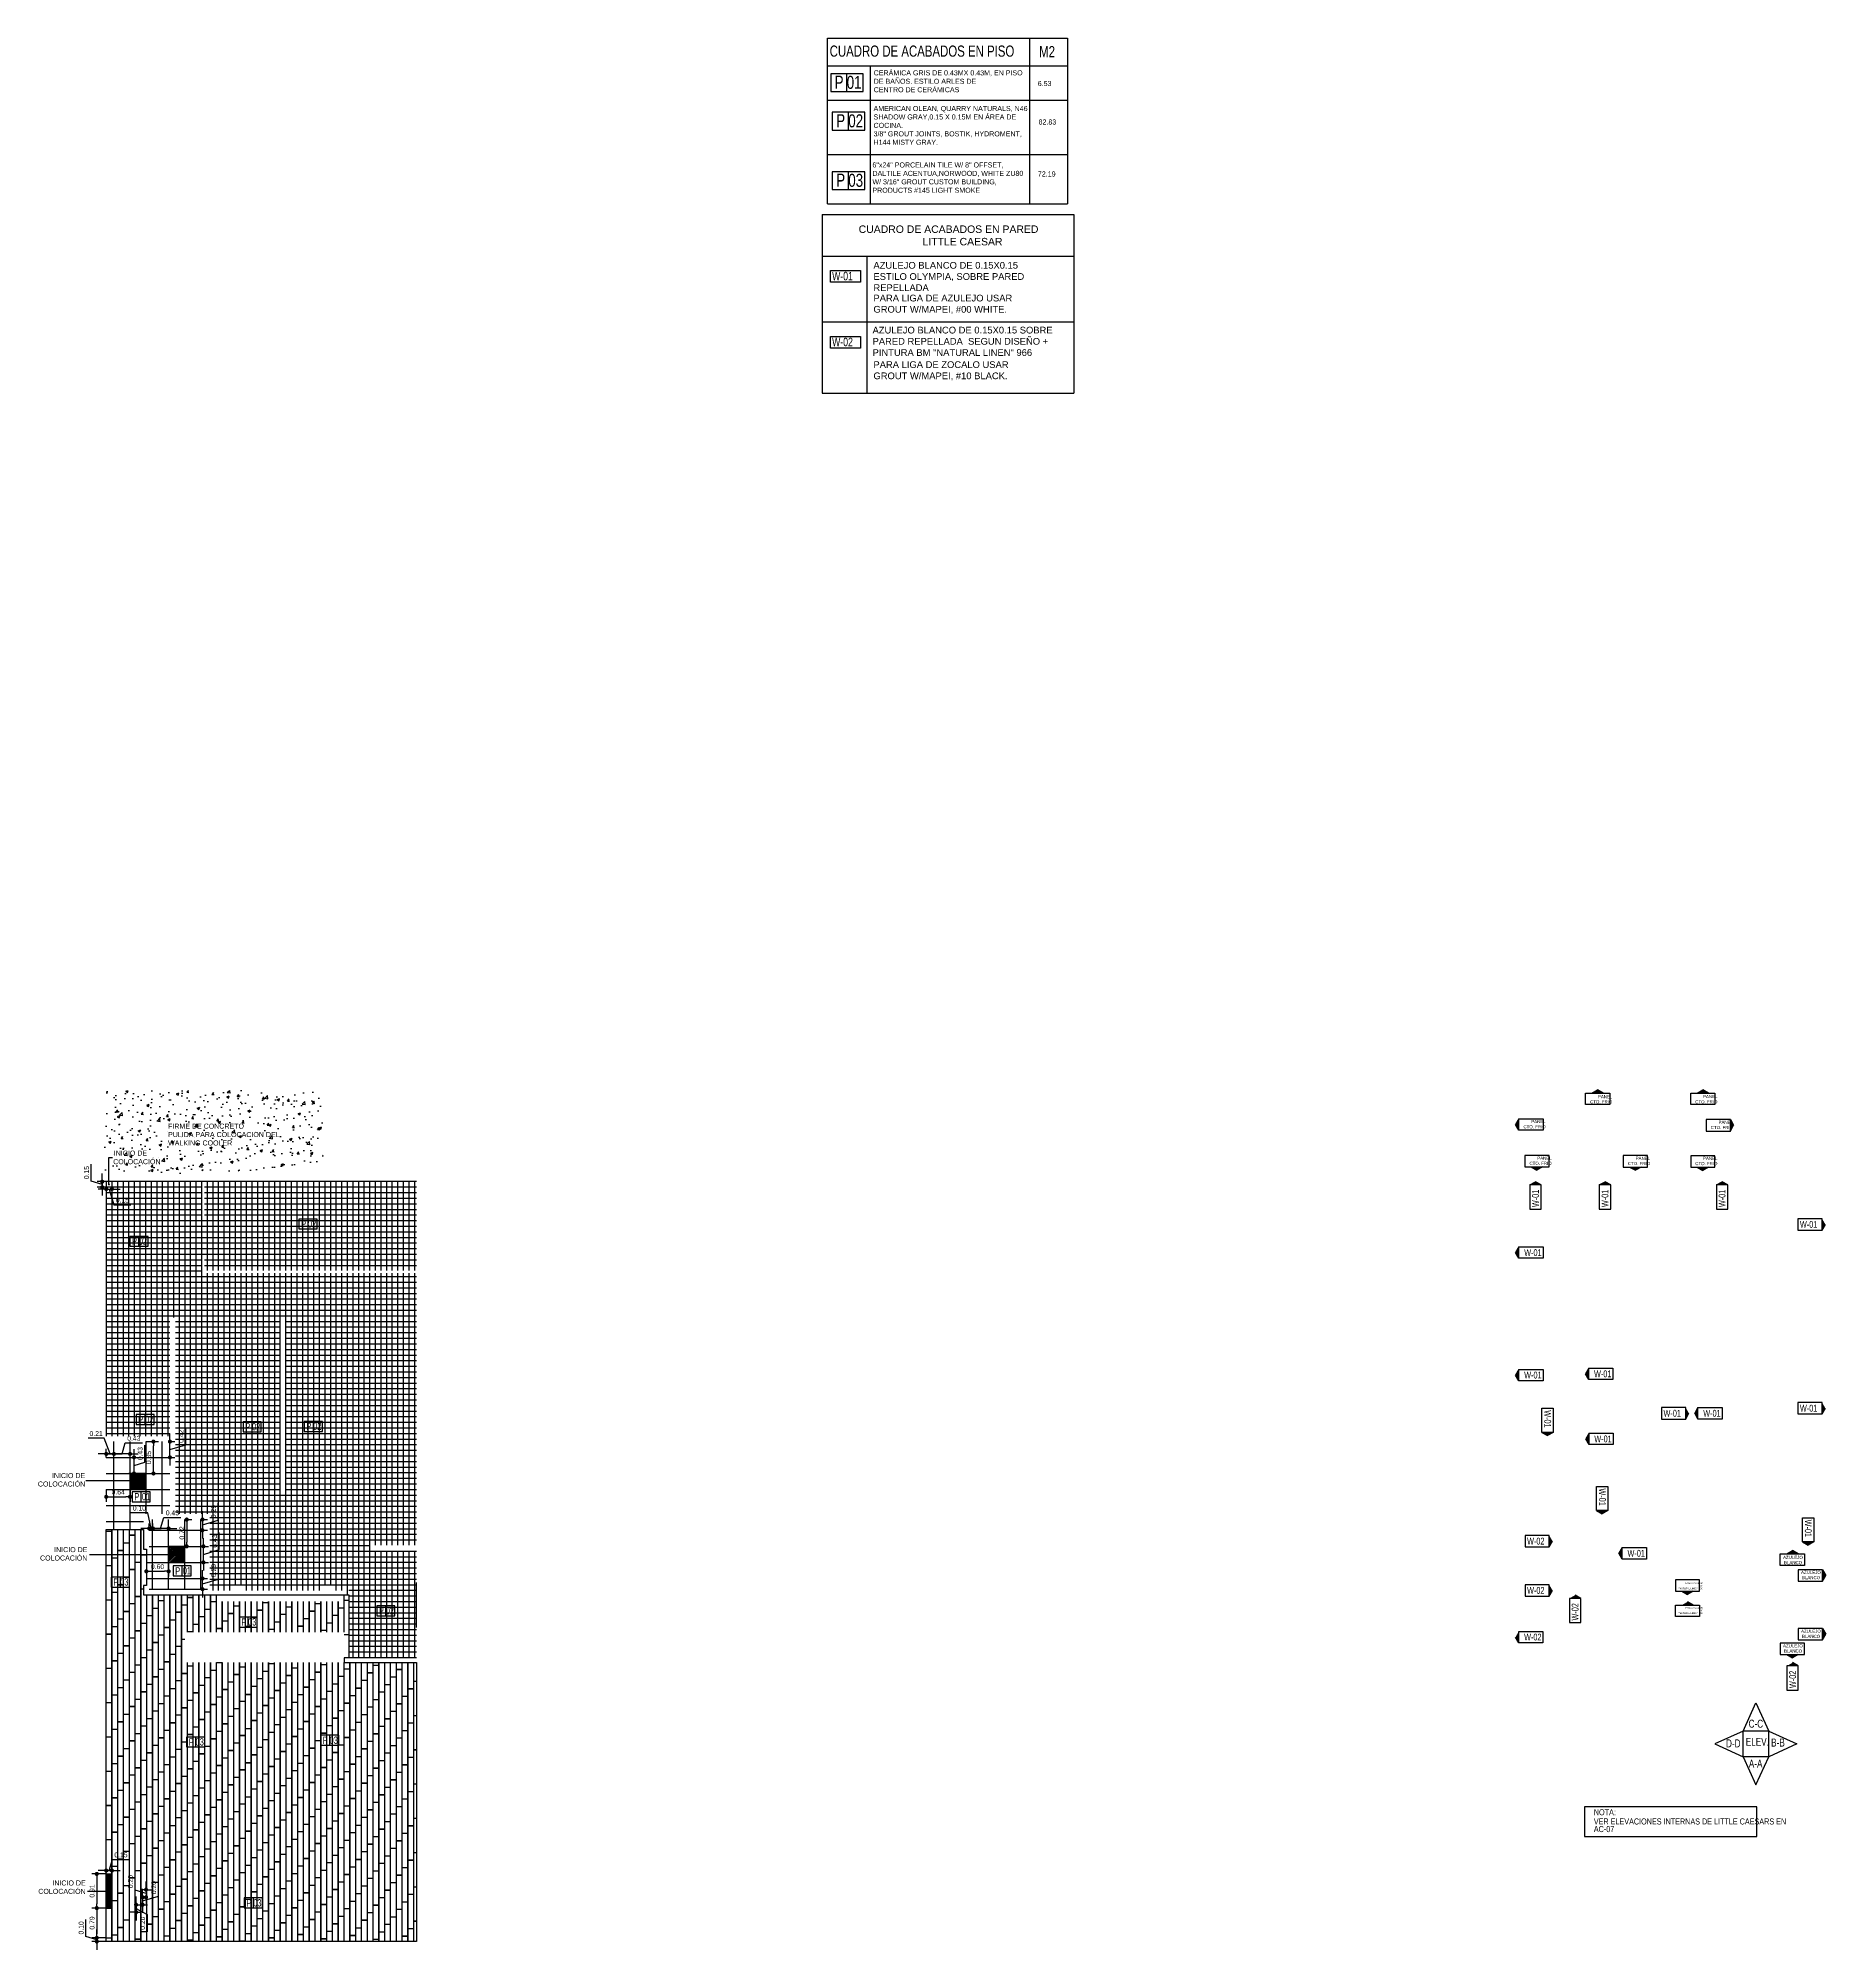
# Model space of a CAD drawing. Header units: metres. Extents: x 289 to 442, y 174 to 231.
# Drawn here: x 394.3 to 442.2, y 179.6 to 230.8 of the extents above.
import ezdxf

# ---------------------------------------------------------------- set-up
doc = ezdxf.new("R2010")
doc.units = ezdxf.units.M
for name, color, linetype in [('A-Acabados en Muros', 2, 'Continuous'), ('A-Acabados en Pared', 1, 'Continuous'), ('A-Acabados en Piso', 8, 'Continuous'), ('A-Piso', 9, 'Continuous'), ('DIM', 8, 'Continuous'), ('Textos Acabado de Pisos', 7, 'Continuous')]:
    doc.layers.add(name, color=color, linetype=linetype)
doc.styles.add('00-AA', font='romans.shx', dxfattribs={"width": 0.75, "height": 0.15})
doc.styles.add('Arial', font='arial.ttf', dxfattribs={"height": 0.15})
doc.styles.add('ARQUIK', font='archquik.shx')
doc.styles.add('Cotas 75', font='arial.ttf', dxfattribs={"height": 0.13})
doc.styles.add('Hidro', font='arial.ttf', dxfattribs={"height": 0.15})
doc.styles.add('SWISS', font='swisscl.ttf')
doc.dimstyles.new('COTAS CONSTRUCTIVAS 1-100', dxfattribs={"dimtxt": 0.15, "dimasz": 0.05, "dimexe": 0.11, "dimexo": 0, "dimgap": 0.05, "dimtad": 2, "dimzin": 1, "dimdsep": 46, "dimtxsty": 'Arial', "dimblk": 'DOT', "dimcen": -0.07, "dimdle": 0.15, "dimclrd": 9, "dimclre": 9, "dimclrt": 7, "dimaunit": 1, "dimadec": 4, "dimazin": 0, "dimtfac": 1, "dimtix": 1, "dimtmove": 2, "dimatfit": 1, "dimldrblk": 'DOT', "dimfxl": 0, "dimtolj": 1, "dimtzin": 0, "dimarcsym": 0})
doc.dimstyles.new('Estilo 75', dxfattribs={"dimtxt": 0.13, "dimasz": 0.11, "dimexe": 0.135, "dimexo": 0, "dimgap": 0.06, "dimtad": 1, "dimzin": 1, "dimdsep": 46, "dimtxsty": 'Cotas 75', "dimblk": 'DOT', "dimcen": 0.135, "dimdle": 0.135, "dimclrd": 9, "dimclre": 9, "dimclrt": 256, "dimadec": 0, "dimazin": 0, "dimtfac": 1, "dimtmove": 1, "dimatfit": 1, "dimfxl": 0, "dimarcsym": 0})

msp = doc.modelspace()

# ---------------------------------------------------------------- texts
at = {"layer": 'A-Acabados en Muros', "color": 8, "linetype": 'Continuous', "style": 'SWISS'}
for s, height, rotation, p in [('P', 0.348, 359.9997, (415.631, 229.452)), ('01', 0.3479, 359.9997, (415.954, 229.448)), ('P', 0.348, 359.9997, (415.673, 228.421)), ('02', 0.3479, 359.9997, (415.996, 228.417)), ('P', 0.348, 359.9997, (415.673, 226.83)), ('03', 0.3479, 359.9997, (415.996, 226.825)), ('W-01', 0.2268, 0.0003, (415.563, 224.321)), ('W-02', 0.2268, 0.0003, (415.563, 222.557)), ('W-01', 0.1815, 89.9997, (434.483, 199.507, 2.948)), ('W-01', 0.1815, 89.9997, (436.345, 199.507, 2.948)), ('W-01', 0.1815, 89.9997, (439.478, 199.507, 2.948)), ('W-01', 0.1815, 359.9997, (441.473, 198.954, 2.948)), ('W-01', 0.1815, 0.0003, (434.091, 198.198, 2.948)), ('W-01', 0.1815, 0.0003, (434.091, 194.918, 2.948)), ('W-01', 0.1815, 0.0003, (435.961, 194.952, 2.948)), ('W-01', 0.1815, 270.004, (434.629, 194.068, 5.896)), ('W-01', 0.1815, 359.9997, (437.821, 193.896, 2.948)), ('W-01', 0.1815, 0.0003, (438.885, 193.896, 2.948)), ('W-01', 0.1815, 359.9997, (441.473, 194.032, 2.948)), ('W-01', 0.1815, 0.0003, (435.968, 193.21, 2.948)), ('W-01', 0.1815, 270.004, (436.093, 191.976, 2.948)), ('W-01', 0.1815, 270.004, (441.606, 191.138, 2.948)), ('W-02', 0.1815, 359.9997, (434.169, 190.473, 2.948)), ('W-01', 0.1815, 0.0003, (436.857, 190.147, 2.948)), ('W-02', 0.1815, 359.9997, (434.169, 189.153, 2.948)), ('W-02', 0.1815, 89.9997, (435.544, 188.438, 2.948)), ('W-02', 0.1815, 0.0003, (434.089, 187.905, 2.948)), ('W-02', 0.1815, 89.9997, (441.368, 186.629, 2.948)), ('C-C', 0.2138, 0.0003, (440.099, 185.569)), ('ELEV.', 0.2138, 0.0003, (440.022, 185.083)), ('B-B', 0.2138, 0.0003, (440.702, 185.064)), ('D-D', 0.2138, 0.0003, (439.494, 185.041)), ('A-A', 0.2138, 0.0003, (440.105, 184.498)), ('NOTA:', 0.162, 0.0003, (435.955, 183.224)), ('VER ELEVACIONES INTERNAS DE LITTLE CAESARS EN ', 0.162, 0.0003, (435.955, 182.977)), ('AC-07', 0.162, 0.0003, (435.955, 182.773))]:
    msp.add_text(s, height=height, rotation=rotation, dxfattribs=at).set_placement(p)
at = {"layer": 'A-Acabados en Muros', "color": 8, "attachment_point": 7, "style": '00-AA'}
for s, insert, char_height, width in [('{\\fArial|b0|i0|c0|p34;\\W1;CUADRO DE ACABADOS EN PARED\\P                      LITTLE CAESAR}', (416.274, 225.254), 0.2, 12.32016), ('\\pt2.34;{\\fArial|b0|i0|c0|p34;\\W1;AZULEJO BLANCO DE 0.15X0.15\\P\\ptz;ESTILO OLYMPIA, SOBRE PARED\\PREPELLADA}', (416.669, 224.033), 0.18, 11.08815), ('{\\fArial|b0|i0|c0|p34;\\W1;PARA LIGA DE AZULEJO USAR\\PGROUT W/MAPEI, #00 WHITE.}', (416.669, 223.422), 0.18, 11.08815), ('{\\fArial|b0|i0|c0|p34;\\W1;AZULEJO BLANCO DE 0.15X0.15 SOBRE\\PPARED REPELLADA  SEGUN DISEÑO +\\PPINTURA BM "NATURAL LINEN" 966}', (416.645, 222.295), 0.18, 11.08815), ('{\\fArial|b0|i0|c0|p34;\\W1;PARA LIGA DE ZOCALO USAR\\PGROUT W/MAPEI, #10 BLACK.}', (416.669, 221.64), 0.18, 11.08815)]:
    msp.add_mtext(s, dxfattribs=dict(at, insert=insert, char_height=char_height, width=width))
at = {"layer": 'A-Acabados en Piso', "color": 8, "linetype": 'Continuous', "style": 'SWISS'}
for s, height, p in [('CUADRO DE ACABADOS EN PISO', 0.29827, (415.497, 230.309)), ('M2', 0.2983, (421.105, 230.295))]:
    msp.add_text(s, height=height, rotation=359.9997, dxfattribs=at).set_placement(p)
at = {"layer": 'A-Acabados en Piso', "color": 7, "attachment_point": 1, "style": 'ARQUIK'}
for s, insert, char_height, width in [('{\\fArial|b0|i0|c0|p34;CERÁMICA GRIS DE 0.43MX 0.43M, EN PISO DE BAÑOS. ESTILO ARLES DE\\PCENTRO DE CERÁMICAS}', (416.676, 229.944), 0.13553, 4.16921), ('{\\fArial|b0|i0|c0|p34;6.53}', (421.067, 229.659), 0.13553, 4.16921), ('{\\fArial|b0|i0|c0|p34;AMERICAN OLEAN, QUARRY NATURALS, N46 SHADOW GRAY,0.15 X 0.15M EN ÁREA DE COCINA.\\P3/8" GROUT JOINTS, BOSTIK, HYDROMENT, H144 MISTY GRAY.}', (416.672, 228.989), 0.135532, 4.13824), ('{\\fArial|b0|i0|c0|p34;82.83}', (421.09, 228.628), 0.13553, 4.16921), ('{\\fArial|b0|i0|c0|p34;6"x24" PORCELAIN TILE W/ 8" OFFSET, DALTILE ACENTUA,NORWOOD, WHITE ZU80 W/ 3/16" GROUT CUSTOM BUILDING, PRODUCTS #145 LIGHT SMOKE }', (416.642, 227.478), 0.135532, 4.13824), ('{\\fArial|b0|i0|c0|p34;72.19}', (421.072, 227.236), 0.13553, 4.16921)]:
    msp.add_mtext(s, dxfattribs=dict(at, insert=insert, char_height=char_height, width=width))
at = {"layer": 'A-Piso', "color": 7, "style": 'Arial'}
for s, p in [('COLOCACIÓN', (396.315, 200.656)), ('INICIO DE', (396.332, 200.885))]:
    msp.add_text(s, height=0.135, dxfattribs=at).set_placement(p)
at = {"layer": 'A-Piso', "color": 8, "linetype": 'Continuous', "style": 'SWISS'}
for s, height, p in [('P', 0.194, (401.346, 198.958, 2.948)), ('02', 0.1944, (401.527, 198.961, 2.948)), ('P', 0.194, (396.819, 198.494, 2.948)), ('02', 0.1944, (397.001, 198.497, 2.948)), ('P', 0.194, (396.985, 193.72, 2.948)), ('02', 0.1944, (397.167, 193.723, 2.948)), ('P', 0.194, (399.85, 193.527, 2.948)), ('02', 0.1944, (400.032, 193.529, 2.948)), ('P', 0.194, (401.488, 193.54, 2.948)), ('02', 0.1944, (401.67, 193.543, 2.948)), ('P', 0.194, (396.882, 191.655, 2.948)), ('01', 0.1944, (397.084, 191.659, 2.948)), ('P', 0.194, (396.321, 189.372)), ('03', 0.1944, (396.503, 189.374)), ('P', 0.194, (397.976, 189.67)), ('01', 0.1944, (398.179, 189.674)), ('P', 0.194, (399.745, 188.301)), ('03', 0.1944, (399.927, 188.304)), ('P', 0.194, (403.43, 188.601, 2.948)), ('02', 0.1944, (403.612, 188.603, 2.948)), ('P', 0.194, (398.34, 185.089)), ('03', 0.1944, (398.522, 185.091)), ('P', 0.194, (401.927, 185.134)), ('03', 0.1944, (402.109, 185.137)), ('P', 0.194, (399.883, 180.78)), ('03', 0.1944, (400.065, 180.782))]:
    msp.add_text(s, height=height, rotation=359.9997, dxfattribs=at).set_placement(p)
at = {"layer": 'A-Piso', "color": 7, "insert": (397.785, 201.742), "char_height": 0.135, "attachment_point": 1, "style": 'Arial'}
msp.add_mtext('FIRME DE CONCRETO\\PPULIDA PARA COLOCACION DEL \\PWALKING COOLER', dxfattribs=at)
at = {"layer": 'A-Piso', "color": 7, "linetype": 'Continuous', "char_height": 0.135, "attachment_point": 9, "style": 'Arial'}
for insert in [(395.567, 192.024), (395.625, 190.042), (395.579, 181.117, 2.948)]:
    msp.add_mtext('INICIO DE\\PCOLOCACIÓN', dxfattribs=dict(at, insert=insert))
at = {"layer": 'Textos Acabado de Pisos', "lineweight": 0, "style": 'Hidro'}
for s, insert, char_height, attachment_point in [('PANEL\\PCTO. FRIO', (436.45, 202.282, 2.948), 0.084, 9), ('PANEL\\PCTO. FRIO', (439.264, 202.283, 2.948), 0.084, 9), ('PANEL\\PCTO. FRIO', (434.665, 201.84, 2.948), 0.084, 3), ('PANEL\\PCTO. FRIO', (439.68, 201.819, 2.948), 0.084, 3), ('PANEL\\PCTO. FRIO', (434.826, 200.861, 2.948), 0.084, 3), ('PANEL\\PCTO. FRIO', (437.46, 200.856, 2.948), 0.084, 3), ('PANEL\\PCTO. FRIO', (439.264, 200.854, 2.948), 0.084, 3), ('\\pi0.14373;AZULEJO\\P\\pi0.17083;BLANCO', (440.878, 189.945, 2.948), 0.084, 7), ('FASCIA COLOR\\PBM  \\P"NATURAL LINEN" 966', (438.866, 189.463, 2.948), 0.04355, 3), ('\\pi0.14373;AZULEJO\\P\\pi0.17083;BLANCO', (441.359, 189.769, 2.948), 0.084, 1), ('FASCIA COLOR\\PBM  \\P"NATURAL LINEN" 966', (438.866, 188.612, 2.948), 0.04355, 9), ('\\pi0.14373;AZULEJO\\P\\pi0.17083;BLANCO', (441.36, 188.195, 2.948), 0.084, 1), ('\\pi0.14373;AZULEJO\\P\\pi0.17083;BLANCO', (440.878, 187.803, 2.948), 0.084, 1)]:
    msp.add_mtext_dynamic_manual_height_columns(s, width=0.81036, gutter_width=12.5, heights=[0], dxfattribs=dict(at, insert=insert, char_height=char_height, attachment_point=attachment_point))

# ---------------------------------------------------------------- blocks, each defined once
blk = doc.blocks.new('_Dot')
at = {"color": 0, "linetype": 'ByBlock', "lineweight": -2}
blk.add_line((-0.5, 0), (-1, 0), dxfattribs=at)
at = {"color": 0, "linetype": 'ByBlock', "const_width": 0.5}
blk.add_lwpolyline([(-0.25, 0, 1), (0.25, 0, 1)], format="xyb", close=True, dxfattribs=at)
blk = doc.blocks.new('*D5')
at = {"layer": 'A-Piso', "color": 9, "lineweight": -2, "transparency": 16777216}
for p, q in [((396.075, 193.317), (395.642, 193.317)), ((396.234, 192.899), (396.075, 193.317)), ((396.13, 192.805), (396.13, 193.034)), ((396.337, 192.805), (396.337, 193.034)), ((396.02, 192.899), (395.91, 192.899)), ((396.13, 192.899), (396.337, 192.899)), ((396.13, 192.899), (396.337, 192.899)), ((396.447, 192.899), (396.557, 192.899))]:
    blk.add_line(p, q, dxfattribs=at)
at = {"layer": 'A-Piso', "color": 9, "lineweight": -2, "transparency": 16777216, "xscale": 0.11, "yscale": 0.11, "zscale": 0.11}
blk.add_blockref('_Dot', (396.13, 192.899), dxfattribs=at)
at = {"layer": 'A-Piso', "color": 9, "lineweight": -2, "transparency": 16777216, "xscale": 0.11, "yscale": 0.11, "zscale": 0.11, "rotation": 180}
blk.add_blockref('_Dot', (396.337, 192.899), dxfattribs=at)
at = {"layer": 'A-Piso', "transparency": 16777216, "insert": (395.859, 193.443), "char_height": 0.13, "attachment_point": 5, "style": 'Cotas 75'}
blk.add_mtext('0.21', dxfattribs=at)
blk = doc.blocks.new('*D6')
at = {"layer": 'A-Piso', "color": 9, "lineweight": -2, "transparency": 16777216}
for p, q in [((396.337, 192.805), (396.337, 193.034)), ((396.552, 192.899), (396.64, 193.191)), ((396.64, 193.191), (397.097, 193.191)), ((396.767, 192.805), (396.767, 193.034)), ((396.227, 192.899), (396.117, 192.899)), ((396.767, 192.899), (396.337, 192.899)), ((396.767, 192.899), (396.337, 192.899)), ((396.877, 192.899), (396.987, 192.899))]:
    blk.add_line(p, q, dxfattribs=at)
at = {"layer": 'A-Piso', "color": 9, "lineweight": -2, "transparency": 16777216, "xscale": 0.11, "yscale": 0.11, "zscale": 0.11}
blk.add_blockref('_Dot', (396.337, 192.899), dxfattribs=at)
at = {"layer": 'A-Piso', "color": 9, "lineweight": -2, "transparency": 16777216, "xscale": 0.11, "yscale": 0.11, "zscale": 0.11, "rotation": 180}
blk.add_blockref('_Dot', (396.767, 192.899), dxfattribs=at)
at = {"layer": 'A-Piso', "transparency": 16777216, "insert": (396.869, 193.317), "char_height": 0.13, "attachment_point": 5, "style": 'Cotas 75'}
blk.add_mtext('0.43', dxfattribs=at)
blk = doc.blocks.new('*D7')
at = {"layer": 'A-Piso', "color": 9, "lineweight": -2, "transparency": 16777216}
for p, q in [((396.873, 192.915), (396.873, 193.025)), ((397.164, 192.677), (397.164, 193.135)), ((396.767, 192.805), (397.008, 192.805)), ((396.873, 192.375), (396.873, 192.805)), ((396.873, 192.375), (396.873, 192.805)), ((396.873, 192.59), (397.164, 192.677)), ((397.197, 192.375), (396.738, 192.375)), ((396.873, 192.265), (396.873, 192.155))]:
    blk.add_line(p, q, dxfattribs=at)
at = {"layer": 'A-Piso', "color": 9, "lineweight": -2, "transparency": 16777216, "xscale": 0.11, "yscale": 0.11, "zscale": 0.11}
for p, rotation in [((396.873, 192.805), 270), ((396.873, 192.375), 90)]:
    blk.add_blockref('_Dot', p, dxfattribs=dict(at, rotation=rotation))
at = {"layer": 'A-Piso', "transparency": 16777216, "insert": (397.038, 192.906), "char_height": 0.13, "attachment_point": 5, "rotation": 90, "style": 'Cotas 75'}
blk.add_mtext('0.43', dxfattribs=at)
blk = doc.blocks.new('*D8')
at = {"layer": 'A-Piso', "color": 9, "lineweight": -2, "transparency": 16777216}
for p, q in [((397.197, 193.228), (397.528, 193.228)), ((397.393, 192.485), (397.393, 193.118)), ((397.197, 192.375), (397.528, 192.375))]:
    blk.add_line(p, q, dxfattribs=at)
at = {"layer": 'A-Piso', "color": 9, "lineweight": -2, "transparency": 16777216, "xscale": 0.11, "yscale": 0.11, "zscale": 0.11}
for p, rotation in [((397.393, 193.228), 90), ((397.393, 192.375), 270)]:
    blk.add_blockref('_Dot', p, dxfattribs=dict(at, rotation=rotation))
at = {"layer": 'A-Piso', "transparency": 16777216, "insert": (397.267, 192.801), "char_height": 0.13, "attachment_point": 5, "rotation": 90, "style": 'Cotas 75'}
blk.add_mtext('0.85', dxfattribs=at)
blk = doc.blocks.new('*D9')
at = {"layer": 'A-Piso', "color": 9, "lineweight": -2, "transparency": 16777216}
for p, q in [((396.13, 191.945), (396.13, 191.615)), ((396.767, 191.945), (396.767, 191.615)), ((396.24, 191.75), (396.657, 191.75))]:
    blk.add_line(p, q, dxfattribs=at)
at = {"layer": 'A-Piso', "color": 9, "lineweight": -2, "transparency": 16777216, "xscale": 0.11, "yscale": 0.11, "zscale": 0.11, "rotation": 180}
blk.add_blockref('_Dot', (396.13, 191.75), dxfattribs=at)
at = {"layer": 'A-Piso', "color": 9, "lineweight": -2, "transparency": 16777216, "xscale": 0.11, "yscale": 0.11, "zscale": 0.11}
blk.add_blockref('_Dot', (396.767, 191.75), dxfattribs=at)
at = {"layer": 'A-Piso', "transparency": 16777216, "insert": (396.449, 191.877), "char_height": 0.13, "attachment_point": 5, "style": 'Cotas 75'}
blk.add_mtext('0.64', dxfattribs=at)
blk = doc.blocks.new('*D10')
at = {"layer": 'A-Piso', "color": 9, "lineweight": -2, "transparency": 16777216}
for p, q in [((397.246, 191.32), (396.789, 191.32)), ((397.33, 190.902), (397.246, 191.32)), ((397.279, 190.854), (397.279, 191.037)), ((397.381, 190.879), (397.381, 191.037)), ((397.169, 190.902), (397.059, 190.902)), ((397.279, 190.902), (397.381, 190.902)), ((397.279, 190.902), (397.381, 190.902)), ((397.491, 190.902), (397.601, 190.902))]:
    blk.add_line(p, q, dxfattribs=at)
at = {"layer": 'A-Piso', "color": 9, "lineweight": -2, "transparency": 16777216, "xscale": 0.11, "yscale": 0.11, "zscale": 0.11}
blk.add_blockref('_Dot', (397.279, 190.902), dxfattribs=at)
at = {"layer": 'A-Piso', "color": 9, "lineweight": -2, "transparency": 16777216, "xscale": 0.11, "yscale": 0.11, "zscale": 0.11, "rotation": 180}
blk.add_blockref('_Dot', (397.381, 190.902), dxfattribs=at)
at = {"layer": 'A-Piso', "transparency": 16777216, "insert": (397.017, 191.446), "char_height": 0.13, "attachment_point": 5, "style": 'Cotas 75'}
blk.add_mtext('0.10', dxfattribs=at)
blk = doc.blocks.new('*D11')
at = {"layer": 'A-Piso', "color": 9, "lineweight": -2, "transparency": 16777216}
for p, q in [((397.37, 190.854), (397.37, 191.037)), ((397.585, 190.902), (397.673, 191.194)), ((397.673, 191.194), (398.13, 191.194)), ((397.8, 190.854), (397.8, 191.037)), ((397.26, 190.902), (397.15, 190.902)), ((397.8, 190.902), (397.37, 190.902)), ((397.8, 190.902), (397.37, 190.902)), ((397.91, 190.902), (398.02, 190.902))]:
    blk.add_line(p, q, dxfattribs=at)
at = {"layer": 'A-Piso', "color": 9, "lineweight": -2, "transparency": 16777216, "xscale": 0.11, "yscale": 0.11, "zscale": 0.11}
blk.add_blockref('_Dot', (397.37, 190.902), dxfattribs=at)
at = {"layer": 'A-Piso', "color": 9, "lineweight": -2, "transparency": 16777216, "xscale": 0.11, "yscale": 0.11, "zscale": 0.11, "rotation": 180}
blk.add_blockref('_Dot', (397.8, 190.902), dxfattribs=at)
at = {"layer": 'A-Piso', "transparency": 16777216, "insert": (397.901, 191.32), "char_height": 0.13, "attachment_point": 5, "style": 'Cotas 75'}
blk.add_mtext('0.43', dxfattribs=at)
blk = doc.blocks.new('*D12')
at = {"layer": 'A-Piso', "color": 9, "lineweight": -2, "transparency": 16777216}
for p, q in [((398.259, 193.144), (398.259, 193.6)), ((397.835, 193.338), (397.835, 193.448)), ((397.835, 193.228), (397.97, 193.228)), ((397.835, 192.805), (397.835, 193.228)), ((397.835, 192.805), (397.835, 193.228)), ((397.835, 193.016), (398.259, 193.144)), ((397.835, 192.805), (397.97, 192.805)), ((397.835, 192.695), (397.835, 192.585))]:
    blk.add_line(p, q, dxfattribs=at)
at = {"layer": 'A-Piso', "color": 9, "lineweight": -2, "transparency": 16777216, "xscale": 0.11, "yscale": 0.11, "zscale": 0.11}
for p, rotation in [((397.835, 193.228), 270), ((397.835, 192.805), 90)]:
    blk.add_blockref('_Dot', p, dxfattribs=dict(at, rotation=rotation))
at = {"layer": 'A-Piso', "transparency": 16777216, "insert": (398.133, 193.372), "char_height": 0.13, "attachment_point": 5, "rotation": 90, "style": 'Cotas 75'}
blk.add_mtext('0.42', dxfattribs=at)
blk = doc.blocks.new('*D13')
at = {"layer": 'A-Piso', "color": 9, "lineweight": -2, "transparency": 16777216}
for p, q in [((399.129, 191.125), (399.129, 191.583)), ((398.66, 191.142), (398.84, 191.142)), ((398.705, 191.252), (398.705, 191.362)), ((398.705, 191.142), (398.705, 190.854)), ((398.705, 191.142), (398.705, 190.854)), ((398.705, 190.998), (399.129, 191.125)), ((398.66, 190.854), (398.84, 190.854)), ((398.705, 190.744), (398.705, 190.634))]:
    blk.add_line(p, q, dxfattribs=at)
at = {"layer": 'A-Piso', "color": 9, "lineweight": -2, "transparency": 16777216, "xscale": 0.11, "yscale": 0.11, "zscale": 0.11}
for p, rotation in [((398.705, 191.142), 270), ((398.705, 190.854), 90)]:
    blk.add_blockref('_Dot', p, dxfattribs=dict(at, rotation=rotation))
at = {"layer": 'A-Piso', "transparency": 16777216, "insert": (399.002, 191.354), "char_height": 0.13, "attachment_point": 5, "rotation": 90, "style": 'Cotas 75'}
blk.add_mtext('0.29', dxfattribs=at)
blk = doc.blocks.new('*D14')
at = {"layer": 'A-Piso', "color": 9, "lineweight": -2, "transparency": 16777216}
for p, q in [((398.23, 191.142), (398.419, 191.142)), ((398.284, 191.032), (398.284, 190.534)), ((398.23, 190.424), (398.419, 190.424))]:
    blk.add_line(p, q, dxfattribs=at)
at = {"layer": 'A-Piso', "color": 9, "lineweight": -2, "transparency": 16777216, "xscale": 0.11, "yscale": 0.11, "zscale": 0.11}
for p, rotation in [((398.284, 191.142), 90), ((398.284, 190.424), 270)]:
    blk.add_blockref('_Dot', p, dxfattribs=dict(at, rotation=rotation))
at = {"layer": 'A-Piso', "transparency": 16777216, "insert": (398.157, 190.783), "char_height": 0.13, "attachment_point": 5, "rotation": 90, "style": 'Cotas 75'}
blk.add_mtext('0.72', dxfattribs=at)
blk = doc.blocks.new('*D15')
at = {"layer": 'A-Piso', "color": 9, "lineweight": -2, "transparency": 16777216}
for p, q in [((397.204, 189.994), (397.204, 189.62)), ((397.8, 189.994), (397.8, 189.62)), ((397.314, 189.755), (397.69, 189.755))]:
    blk.add_line(p, q, dxfattribs=at)
at = {"layer": 'A-Piso', "color": 9, "lineweight": -2, "transparency": 16777216, "xscale": 0.11, "yscale": 0.11, "zscale": 0.11, "rotation": 180}
blk.add_blockref('_Dot', (397.204, 189.755), dxfattribs=at)
at = {"layer": 'A-Piso', "color": 9, "lineweight": -2, "transparency": 16777216, "xscale": 0.11, "yscale": 0.11, "zscale": 0.11}
blk.add_blockref('_Dot', (397.8, 189.755), dxfattribs=at)
at = {"layer": 'A-Piso', "transparency": 16777216, "insert": (397.502, 189.881), "char_height": 0.13, "attachment_point": 5, "style": 'Cotas 75'}
blk.add_mtext('0.60', dxfattribs=at)
blk = doc.blocks.new('*D16')
at = {"layer": 'A-Piso', "color": 9, "lineweight": -2, "transparency": 16777216}
for p, q in [((398.66, 190.424), (398.867, 190.424)), ((398.732, 190.534), (398.732, 190.644)), ((398.732, 189.994), (398.732, 190.424)), ((398.732, 189.994), (398.732, 190.424)), ((399.156, 190.336), (399.156, 190.794)), ((398.66, 189.994), (398.867, 189.994)), ((398.732, 190.209), (399.156, 190.336)), ((398.732, 189.884), (398.732, 189.774))]:
    blk.add_line(p, q, dxfattribs=at)
at = {"layer": 'A-Piso', "color": 9, "lineweight": -2, "transparency": 16777216, "xscale": 0.11, "yscale": 0.11, "zscale": 0.11}
for p, rotation in [((398.732, 190.424), 270), ((398.732, 189.994), 90)]:
    blk.add_blockref('_Dot', p, dxfattribs=dict(at, rotation=rotation))
at = {"layer": 'A-Piso', "transparency": 16777216, "insert": (399.03, 190.565), "char_height": 0.13, "attachment_point": 5, "rotation": 90, "style": 'Cotas 75'}
blk.add_mtext('0.43', dxfattribs=at)
blk = doc.blocks.new('*D17')
at = {"layer": 'A-Piso', "color": 9, "lineweight": -2, "transparency": 16777216}
for p, q in [((399.132, 189.547), (399.132, 190.005)), ((398.66, 189.564), (398.843, 189.564)), ((398.708, 189.674), (398.708, 189.784)), ((398.708, 189.276), (398.708, 189.564)), ((398.708, 189.276), (398.708, 189.564)), ((398.708, 189.42), (399.132, 189.547)), ((398.66, 189.276), (398.843, 189.276)), ((398.708, 189.166), (398.708, 189.056))]:
    blk.add_line(p, q, dxfattribs=at)
at = {"layer": 'A-Piso', "color": 9, "lineweight": -2, "transparency": 16777216, "xscale": 0.11, "yscale": 0.11, "zscale": 0.11}
for p, rotation in [((398.708, 189.564), 270), ((398.708, 189.276), 90)]:
    blk.add_blockref('_Dot', p, dxfattribs=dict(at, rotation=rotation))
at = {"layer": 'A-Piso', "transparency": 16777216, "insert": (399.006, 189.776), "char_height": 0.13, "attachment_point": 5, "rotation": 90, "style": 'Cotas 75'}
blk.add_mtext('0.29', dxfattribs=at)
blk = doc.blocks.new('*D18')
at = {"layer": 'A-Piso', "color": 9, "lineweight": -2, "transparency": 16777216}
for p, q in [((395.586, 179.98), (395.586, 180.437)), ((395.877, 180.052), (395.877, 180.162)), ((395.877, 179.892), (395.586, 179.98)), ((396.13, 179.942), (395.742, 179.942)), ((396.13, 179.842), (395.742, 179.842)), ((395.877, 179.842), (395.877, 179.942)), ((395.877, 179.842), (395.877, 179.942)), ((395.877, 179.732), (395.877, 179.622))]:
    blk.add_line(p, q, dxfattribs=at)
at = {"layer": 'A-Piso', "color": 9, "lineweight": -2, "transparency": 16777216, "xscale": 0.11, "yscale": 0.11, "zscale": 0.11}
for p, rotation in [((395.877, 179.942), 270), ((395.877, 179.842), 90)]:
    blk.add_blockref('_Dot', p, dxfattribs=dict(at, rotation=rotation))
at = {"layer": 'A-Piso', "transparency": 16777216, "insert": (395.459, 180.209), "char_height": 0.13, "attachment_point": 5, "rotation": 90, "style": 'Cotas 75'}
blk.add_mtext('0.10', dxfattribs=at)
blk = doc.blocks.new('*D19')
at = {"layer": 'A-Piso', "color": 9, "lineweight": -2, "transparency": 16777216}
for p, q in [((396.13, 180.736), (395.742, 180.736)), ((395.877, 180.626), (395.877, 180.052)), ((396.13, 179.942), (395.742, 179.942))]:
    blk.add_line(p, q, dxfattribs=at)
at = {"layer": 'A-Piso', "color": 9, "lineweight": -2, "transparency": 16777216, "xscale": 0.11, "yscale": 0.11, "zscale": 0.11}
for p, rotation in [((395.877, 180.736), 90), ((395.877, 179.942), 270)]:
    blk.add_blockref('_Dot', p, dxfattribs=dict(at, rotation=rotation))
at = {"layer": 'A-Piso', "transparency": 16777216, "insert": (395.751, 180.339), "char_height": 0.13, "attachment_point": 5, "rotation": 90, "style": 'Cotas 75'}
blk.add_mtext('0.79', dxfattribs=at)
blk = doc.blocks.new('*D20')
at = {"layer": 'A-Piso', "color": 9, "lineweight": -2, "transparency": 16777216}
for p, q in [((396.02, 181.744), (395.91, 181.744)), ((396.13, 181.656), (396.13, 181.879)), ((396.13, 181.744), (396.282, 181.744)), ((396.13, 181.744), (396.282, 181.744)), ((396.206, 181.744), (396.293, 182.035)), ((396.282, 181.656), (396.282, 181.879)), ((396.293, 182.035), (396.752, 182.035)), ((396.392, 181.744), (396.502, 181.744))]:
    blk.add_line(p, q, dxfattribs=at)
at = {"layer": 'A-Piso', "color": 9, "lineweight": -2, "transparency": 16777216, "xscale": 0.11, "yscale": 0.11, "zscale": 0.11}
blk.add_blockref('_Dot', (396.13, 181.744), dxfattribs=at)
at = {"layer": 'A-Piso', "color": 9, "lineweight": -2, "transparency": 16777216, "xscale": 0.11, "yscale": 0.11, "zscale": 0.11, "rotation": 180}
blk.add_blockref('_Dot', (396.282, 181.744), dxfattribs=at)
at = {"layer": 'A-Piso', "transparency": 16777216, "insert": (396.523, 182.162), "char_height": 0.13, "attachment_point": 5, "style": 'Cotas 75'}
blk.add_mtext('0.15', dxfattribs=at)
blk = doc.blocks.new('*D21')
at = {"layer": 'A-Piso', "color": 9, "lineweight": -2, "transparency": 16777216}
for p, q in [((396.907, 180.829), (397.065, 180.829)), ((396.93, 180.939), (396.93, 181.049)), ((396.93, 180.829), (396.93, 180.628)), ((396.93, 180.829), (396.93, 180.628)), ((396.93, 180.729), (397.228, 180.563)), ((396.907, 180.628), (397.065, 180.628)), ((396.93, 180.518), (396.93, 180.408)), ((397.228, 180.563), (397.228, 180.106))]:
    blk.add_line(p, q, dxfattribs=at)
at = {"layer": 'A-Piso', "color": 9, "lineweight": -2, "transparency": 16777216, "xscale": 0.11, "yscale": 0.11, "zscale": 0.11}
for p, rotation in [((396.93, 180.829), 270), ((396.93, 180.628), 90)]:
    blk.add_blockref('_Dot', p, dxfattribs=dict(at, rotation=rotation))
at = {"layer": 'A-Piso', "transparency": 16777216, "insert": (397.102, 180.334), "char_height": 0.13, "attachment_point": 5, "rotation": 90, "style": 'Cotas 75'}
blk.add_mtext('0.20', dxfattribs=at)
blk = doc.blocks.new('*D22')
at = {"layer": 'A-Piso', "color": 9, "lineweight": -2, "transparency": 16777216}
for p, q in [((397.103, 181.14), (397.103, 181.25)), ((397.528, 181.057), (397.528, 181.514)), ((397.062, 181.03), (397.238, 181.03)), ((397.062, 180.829), (397.238, 180.829)), ((397.103, 180.93), (397.528, 181.057)), ((397.103, 181.03), (397.103, 180.829)), ((397.103, 181.03), (397.103, 180.829)), ((397.103, 180.719), (397.103, 180.609))]:
    blk.add_line(p, q, dxfattribs=at)
at = {"layer": 'A-Piso', "color": 9, "lineweight": -2, "transparency": 16777216, "xscale": 0.11, "yscale": 0.11, "zscale": 0.11}
for p, rotation in [((397.103, 181.03), 270), ((397.103, 180.829), 90)]:
    blk.add_blockref('_Dot', p, dxfattribs=dict(at, rotation=rotation))
at = {"layer": 'A-Piso', "transparency": 16777216, "insert": (397.401, 181.286), "char_height": 0.13, "attachment_point": 5, "rotation": 90, "style": 'Cotas 75'}
blk.add_mtext('0.20', dxfattribs=at)
blk = doc.blocks.new('*D23')
at = {"layer": 'A-Piso', "color": 9, "lineweight": -2, "transparency": 16777216}
for p, q in [((396.13, 181.653), (395.742, 181.653)), ((395.877, 181.543), (395.877, 180.849)), ((396.13, 180.739), (395.742, 180.739))]:
    blk.add_line(p, q, dxfattribs=at)
at = {"layer": 'A-Piso', "color": 9, "lineweight": -2, "transparency": 16777216, "xscale": 0.11, "yscale": 0.11, "zscale": 0.11}
for p, rotation in [((395.877, 181.653), 90), ((395.877, 180.739), 270)]:
    blk.add_blockref('_Dot', p, dxfattribs=dict(at, rotation=rotation))
at = {"layer": 'A-Piso', "transparency": 16777216, "insert": (395.751, 181.196), "char_height": 0.13, "attachment_point": 5, "rotation": 90, "style": 'Cotas 75'}
blk.add_mtext('0.91', dxfattribs=at)
blk = doc.blocks.new('*D24')
at = {"layer": 'A-Piso', "color": 9, "lineweight": -2, "transparency": 16777216}
for p, q in [((396.904, 181.218), (396.904, 181.676)), ((397.195, 181.131), (396.904, 181.218)), ((397.218, 181.231), (397.06, 181.231)), ((397.195, 181.341), (397.195, 181.451)), ((397.195, 181.231), (397.195, 181.03)), ((397.195, 181.231), (397.195, 181.03)), ((397.218, 181.03), (397.06, 181.03)), ((397.195, 180.92), (397.195, 180.81))]:
    blk.add_line(p, q, dxfattribs=at)
at = {"layer": 'A-Piso', "color": 9, "lineweight": -2, "transparency": 16777216, "xscale": 0.11, "yscale": 0.11, "zscale": 0.11}
for p, rotation in [((397.195, 181.231), 270), ((397.195, 181.03), 90)]:
    blk.add_blockref('_Dot', p, dxfattribs=dict(at, rotation=rotation))
at = {"layer": 'A-Piso', "transparency": 16777216, "insert": (396.777, 181.447), "char_height": 0.13, "attachment_point": 5, "rotation": 90, "style": 'Cotas 75'}
blk.add_mtext('0.20', dxfattribs=at)
blk = doc.blocks.new('*D25')
at = {"layer": 'A-Piso', "color": 9, "lineweight": -2, "transparency": 16777216}
for p, q in [((395.729, 200.201), (395.729, 200.659)), ((396.021, 200.113), (395.729, 200.201)), ((396.13, 200.188), (395.886, 200.188)), ((396.021, 200.298), (396.021, 200.408)), ((396.021, 200.188), (396.021, 200.038)), ((396.021, 200.188), (396.021, 200.038)), ((396.13, 200.038), (395.886, 200.038)), ((396.021, 199.928), (396.021, 199.818))]:
    blk.add_line(p, q, dxfattribs=at)
at = {"layer": 'A-Piso', "color": 9, "lineweight": -2, "transparency": 16777216, "xscale": 0.11, "yscale": 0.11, "zscale": 0.11}
for p, rotation in [((396.021, 200.188), 270), ((396.021, 200.038), 90)]:
    blk.add_blockref('_Dot', p, dxfattribs=dict(at, rotation=rotation))
at = {"layer": 'A-Piso', "transparency": 16777216, "insert": (395.603, 200.43), "char_height": 0.13, "attachment_point": 5, "rotation": 90, "style": 'Cotas 75'}
blk.add_mtext('0.15', dxfattribs=at)
blk = doc.blocks.new('*D26')
at = {"layer": 'A-Piso', "color": 9, "lineweight": -2, "transparency": 16777216}
for p, q in [((396.02, 199.991), (395.91, 199.991)), ((396.13, 200.038), (396.13, 199.856)), ((396.13, 199.991), (396.28, 199.991)), ((396.13, 199.991), (396.28, 199.991)), ((396.205, 199.991), (396.332, 199.566)), ((396.28, 200.038), (396.28, 199.856)), ((396.39, 199.991), (396.5, 199.991)), ((396.332, 199.566), (396.791, 199.566))]:
    blk.add_line(p, q, dxfattribs=at)
at = {"layer": 'A-Piso', "color": 9, "lineweight": -2, "transparency": 16777216, "xscale": 0.11, "yscale": 0.11, "zscale": 0.11}
blk.add_blockref('_Dot', (396.13, 199.991), dxfattribs=at)
at = {"layer": 'A-Piso', "color": 9, "lineweight": -2, "transparency": 16777216, "xscale": 0.11, "yscale": 0.11, "zscale": 0.11, "rotation": 180}
blk.add_blockref('_Dot', (396.28, 199.991), dxfattribs=at)
at = {"layer": 'A-Piso', "transparency": 16777216, "insert": (396.561, 199.693), "char_height": 0.13, "attachment_point": 5, "style": 'Cotas 75'}
blk.add_mtext('0.15', dxfattribs=at)

# ---------------------------------------------------------------- dimensions: what is measured, and where the dimension line sits
at = {"layer": 'A-Piso'}
for base, p1, p2, picture, middle in [((396.021, 200.038), (396.13, 200.188), (396.13, 200.038), '*D25', (395.603, 200.261)), ((397.835, 193.228), (397.835, 192.805), (397.835, 193.228), '*D12', (398.133, 193.204)), ((396.873, 192.805), (397.197, 192.375), (396.767, 192.805), '*D7', (397.038, 192.737)), ((397.393, 193.228), (397.197, 192.375), (397.197, 193.228), '*D8', (397.267, 192.801)), ((398.705, 190.854), (398.66, 191.142), (398.66, 190.854), '*D13', (399.002, 191.185)), ((398.284, 190.424), (398.23, 191.142), (398.23, 190.424), '*D14', (398.157, 190.783)), ((398.732, 190.424), (398.66, 189.994), (398.66, 190.424), '*D16', (399.03, 190.396)), ((398.708, 189.564), (398.66, 189.276), (398.66, 189.564), '*D17', (399.006, 189.607)), ((395.877, 180.739), (396.13, 181.653), (396.13, 180.739), '*D23', (395.751, 181.196)), ((397.195, 181.03), (397.218, 181.231), (397.218, 181.03), '*D24', (396.777, 181.278)), ((397.103, 180.829), (397.062, 181.03), (397.062, 180.829), '*D22', (397.401, 181.117)), ((395.877, 179.942), (396.13, 180.736), (396.13, 179.942), '*D19', (395.751, 180.339)), ((395.877, 179.942), (396.13, 179.842), (396.13, 179.942), '*D18', (395.459, 180.04))]:
    dim = msp.add_linear_dim(base=base, p1=p1, p2=p2, angle=90, dimstyle='Estilo 75', dxfattribs=at)
    dim.commit()
    dim.dimension.update_dxf_attribs({"geometry": picture, "text_midpoint": middle})
for base, p1, p2, picture, middle in [((396.28, 199.991), (396.13, 200.038), (396.28, 200.038), '*D26', (396.392, 199.693)), ((396.337, 192.899), (396.767, 192.805), (396.337, 192.805), '*D6', (396.7, 193.317)), ((396.767, 191.75), (396.13, 191.945), (396.767, 191.945), '*D9', (396.449, 191.877)), ((397.37, 190.902), (397.8, 190.854), (397.37, 190.854), '*D11', (397.733, 191.32)), ((397.8, 189.755), (397.204, 189.994), (397.8, 189.994), '*D15', (397.502, 189.881)), ((396.282, 181.744), (396.13, 181.656), (396.282, 181.656), '*D20', (396.353, 182.162))]:
    dim = msp.add_linear_dim(base=base, p1=p1, p2=p2, dimstyle='Estilo 75', dxfattribs=at)
    dim.commit()
    dim.dimension.update_dxf_attribs({"geometry": picture, "text_midpoint": middle})
for base, p1, p2, picture, middle in [((396.337, 192.899), (396.13, 192.805), (396.337, 192.805), '*D5', (396.015, 193.317)), ((397.381, 190.902), (397.279, 190.854), (397.381, 190.879), '*D10', (397.186, 191.32))]:
    dim = msp.add_linear_dim(base=base, p1=p1, p2=p2, dimstyle='Estilo 75', dxfattribs=at)
    dim.commit()
    dim.dimension.update_dxf_attribs({"geometry": picture, "text_midpoint": middle, "dimtype": 160})
dim = msp.add_linear_dim(base=(396.93, 180.628), p1=(396.907, 180.829), p2=(396.907, 180.628), angle=90, dimstyle='Estilo 75', dxfattribs=at)
dim.commit()
dim.dimension.update_dxf_attribs({"geometry": '*D21', "text_midpoint": (397.228, 180.503), "dimtype": 160})

# ---------------------------------------------------------------- hatches: boundary and pattern name
at = {"true_color": 0x939598}
h = msp.add_hatch(dxfattribs=at)
h.set_pattern_fill('ANSI31', color=252, scale=0.009)
h.paths.add_polyline_path([(397.197, 192.375), (396.767, 192.375), (396.767, 191.945), (397.197, 191.945)])
h = msp.add_hatch(dxfattribs=at)
h.set_pattern_fill('ANSI31', color=252, scale=0.009)
h.paths.add_polyline_path([(398.23, 190.303, -0.127008), (398.081, 190.383, -0.110816), (398.044, 190.424), (397.8, 190.424), (397.8, 190.072), (397.821, 190.051, -0.002561), (397.827, 190.045), (397.827, 190.045), (397.8, 190.017), (397.8, 189.994), (398.23, 189.994)])
h.paths.add_polyline_path([(398.119, 190.424), (398.046, 190.424, 0.108588), (398.083, 190.384, 0.126711), (398.23, 190.305), (398.23, 190.363, -0.003834), (398.225, 190.364, -0.119942)], flags=17)
h.paths.add_polyline_path([(398.23, 190.424), (398.044, 190.424, 0.110816), (398.081, 190.383, 0.127008), (398.23, 190.303)])
h.paths.add_polyline_path([(397.821, 190.051, 0.008566), (397.8, 190.071), (397.8, 190.017), (397.827, 190.045)], flags=17)
h = msp.add_hatch(dxfattribs=at)
h.set_pattern_fill('ANSI31', color=252, scale=0.009)
h.paths.add_polyline_path([(398.23, 190.363, -0.003834), (398.225, 190.364, -0.119942), (398.119, 190.424), (398.046, 190.424, 0.108588), (398.083, 190.384, 0.126711), (398.23, 190.305)])
h = msp.add_hatch(dxfattribs=at)
h.set_pattern_fill('ANSI31', color=252, scale=0.009)
h.paths.add_polyline_path([(396.282, 181.54, -0.006762), (396.278, 181.546), (396.13, 181.546), (396.13, 181.387), (396.13, 181.387), (396.13, 181.337), (396.13, 180.739), (396.189, 180.739), (396.189, 180.867, -0.414214), (396.233, 180.91), (396.282, 180.91), (396.282, 181.08, -0.199772), (396.257, 181.088, -0.054557), (396.282, 181.137)])
h.paths.add_polyline_path([(396.282, 181.653), (396.13, 181.653), (396.13, 181.546), (396.278, 181.546, -0.04769), (396.257, 181.589, -0.199775), (396.282, 181.597)])
h.paths.add_polyline_path([(396.282, 180.91), (396.233, 180.91, 0.414214), (396.189, 180.867), (396.189, 180.739), (396.282, 180.739)], flags=17)
h.paths.add_polyline_path([(396.282, 181.597, 0.199775), (396.257, 181.589, 0.04769), (396.278, 181.546), (396.282, 181.546)], flags=17)
at = {"layer": 'A-Acabados en Muros', "linetype": 'Continuous'}
h = msp.add_hatch(color=2, dxfattribs=at)
h.dxf.hatch_style = 1
h.paths.add_polyline_path([(435.904, 202.557), (436.209, 202.557), (436.057, 202.646)])
h = msp.add_hatch(color=2, dxfattribs=at)
h.dxf.hatch_style = 1
h.paths.add_polyline_path([(438.718, 202.558), (439.024, 202.558), (438.871, 202.647)])
h = msp.add_hatch(color=2, dxfattribs=at)
h.dxf.hatch_style = 1
h.paths.add_polyline_path([(433.949, 201.565), (433.949, 201.871), (433.861, 201.718)])
h = msp.add_hatch(color=2, dxfattribs=at)
h.dxf.hatch_style = 1
h.paths.add_polyline_path([(439.61, 201.544), (439.61, 201.85), (439.698, 201.697)])
h = msp.add_hatch(color=2, dxfattribs=at)
h.dxf.hatch_style = 1
h.paths.add_polyline_path([(434.393, 200.187), (434.241, 200.099), (434.546, 200.099)])
h = msp.add_hatch(color=2, dxfattribs=at)
h.dxf.hatch_style = 1
h.paths.add_polyline_path([(434.28, 200.586), (434.585, 200.586), (434.433, 200.498)])
h = msp.add_hatch(color=2, dxfattribs=at)
h.dxf.hatch_style = 1
h.paths.add_polyline_path([(436.255, 200.187), (436.102, 200.099), (436.408, 200.099)])
h = msp.add_hatch(color=2, dxfattribs=at)
h.dxf.hatch_style = 1
h.paths.add_polyline_path([(436.914, 200.58), (437.22, 200.58), (437.067, 200.492)])
h = msp.add_hatch(color=2, dxfattribs=at)
h.dxf.hatch_style = 1
h.paths.add_polyline_path([(438.718, 200.578), (439.024, 200.578), (438.871, 200.49)])
h = msp.add_hatch(color=2, dxfattribs=at)
h.dxf.hatch_style = 1
h.paths.add_polyline_path([(439.389, 200.187), (439.236, 200.099), (439.541, 200.099)])
h = msp.add_hatch(color=2, dxfattribs=at)
h.dxf.hatch_style = 1
h.paths.add_polyline_path([(442.154, 199.044), (442.066, 199.196), (442.066, 198.891)])
h = msp.add_hatch(color=2, dxfattribs=at)
h.dxf.hatch_style = 1
h.paths.add_polyline_path([(433.949, 198.136), (433.949, 198.441), (433.86, 198.288)])
h = msp.add_hatch(color=2, dxfattribs=at)
h.dxf.hatch_style = 1
h.paths.add_polyline_path([(433.949, 194.855), (433.949, 195.161), (433.86, 195.008)])
h = msp.add_hatch(color=2, dxfattribs=at)
h.dxf.hatch_style = 1
h.paths.add_polyline_path([(435.818, 194.89), (435.818, 195.195), (435.73, 195.042)])
h = msp.add_hatch(color=2, dxfattribs=at)
h.dxf.hatch_style = 1
h.paths.add_polyline_path([(438.502, 193.986), (438.414, 194.139), (438.414, 193.833)])
h = msp.add_hatch(color=2, dxfattribs=at)
h.dxf.hatch_style = 1
h.paths.add_polyline_path([(438.743, 193.833), (438.743, 194.139), (438.655, 193.986)])
h = msp.add_hatch(color=2, dxfattribs=at)
h.dxf.hatch_style = 1
h.paths.add_polyline_path([(442.154, 194.122), (442.066, 194.275), (442.066, 193.969)])
h = msp.add_hatch(color=2, dxfattribs=at)
h.dxf.hatch_style = 1
h.paths.add_polyline_path([(434.871, 193.476), (434.565, 193.476), (434.718, 193.388)])
h = msp.add_hatch(color=2, dxfattribs=at)
h.dxf.hatch_style = 1
h.paths.add_polyline_path([(435.826, 193.147), (435.826, 193.452), (435.737, 193.3)])
h = msp.add_hatch(color=2, dxfattribs=at)
h.dxf.hatch_style = 1
h.paths.add_polyline_path([(436.334, 191.384), (436.029, 191.384), (436.182, 191.296)])
h = msp.add_hatch(color=2, dxfattribs=at)
h.dxf.hatch_style = 1
h.paths.add_polyline_path([(434.85, 190.563), (434.762, 190.715), (434.762, 190.41)])
h = msp.add_hatch(color=2, dxfattribs=at)
h.dxf.hatch_style = 1
h.paths.add_polyline_path([(441.847, 190.545), (441.542, 190.545), (441.695, 190.457)])
h = msp.add_hatch(color=2, dxfattribs=at)
h.dxf.hatch_style = 1
h.paths.add_polyline_path([(436.715, 190.085), (436.715, 190.39), (436.627, 190.237)])
h = msp.add_hatch(color=2, dxfattribs=at)
h.dxf.hatch_style = 1
h.paths.add_polyline_path([(441.118, 190.221), (441.424, 190.221), (441.271, 190.309)])
h = msp.add_hatch(color=2, dxfattribs=at)
h.dxf.hatch_style = 1
h.paths.add_polyline_path([(434.85, 189.243), (434.762, 189.396), (434.762, 189.09)])
h = msp.add_hatch(color=2, dxfattribs=at)
h.dxf.hatch_style = 1
h.paths.add_polyline_path([(442.076, 189.494), (442.076, 189.799), (442.164, 189.647)])
h = msp.add_hatch(color=2, dxfattribs=at)
h.dxf.hatch_style = 1
h.paths.add_polyline_path([(435.454, 189.118), (435.302, 189.03), (435.607, 189.03)])
h = msp.add_hatch(color=2, dxfattribs=at)
h.dxf.hatch_style = 1
h.paths.add_polyline_path([(438.311, 189.226), (438.617, 189.226), (438.464, 189.138)])
h = msp.add_hatch(color=2, dxfattribs=at)
h.dxf.hatch_style = 1
h.paths.add_polyline_path([(438.311, 188.85), (438.617, 188.85), (438.464, 188.938)])
h = msp.add_hatch(color=2, dxfattribs=at)
h.dxf.hatch_style = 1
h.paths.add_polyline_path([(433.859, 187.995), (433.947, 188.147), (433.947, 187.842)])
h = msp.add_hatch(color=2, dxfattribs=at)
h.dxf.hatch_style = 1
h.paths.add_polyline_path([(442.076, 187.92), (442.076, 188.225), (442.165, 188.072)])
h = msp.add_hatch(color=2, dxfattribs=at)
h.dxf.hatch_style = 1
h.paths.add_polyline_path([(441.118, 187.527), (441.424, 187.527), (441.271, 187.439)])
h = msp.add_hatch(color=2, dxfattribs=at)
h.dxf.hatch_style = 1
h.paths.add_polyline_path([(441.278, 187.31), (441.125, 187.222), (441.43, 187.222)])
at = {"layer": 'DIM'}
h = msp.add_hatch(dxfattribs=at)
h.set_pattern_fill('AR-CONC', color=256, scale=0.0037)
h.set_pattern_definition([(50, (-5598.3021, -1620.7972), (0.674083275, -0.058974616), [0.070485, -0.775335]), (355, (-5598.3021, -1620.7972), (-0.13040066, 0.70691033), [0.056388, -0.62027016]), (100.451445, (-5598.2459, -1620.8021), (0.543682614, 0.64793568), [0.05990303, -0.658933905]), (46.1842, (-5598.3021, -1620.60925), (1.00299245, -0.15555661), [0.1057275, -1.1630025]), (96.635558, (-5598.2185, -1620.6222), (0.8783953, 0.91547666), [0.08985459, -0.98840175]), (351.184151, (-5598.3021, -1620.6092), (0.8783953, 0.91547666), [0.08458188, -0.930401]), (21, (-5598.2081, -1620.65624), (0.56097325, -0.378381233), [0.070485, -0.775335]), (326, (-5598.2081, -1620.65624), (0.228667505, 0.681495475), [0.056388, -0.620268]), (71.451445, (-5598.16136, -1620.6878), (0.78964075, 0.303114245), [0.05990303, -0.65893277]), (37.5, (-5598.30209, -1620.7972), (0.011427832, 0.312853644), [0, -0.6127496, 0, -0.629666, 0, -0.6226175]), (7.5, (-5598.3021, -1620.7972), (0.247232751, 0.370668127), [0, -0.3590036, 0, -0.5986526, 0, -0.2372995]), (327.5, (-5598.51166, -1620.7972), (0.501685202, -0.021196353), [0, -0.23495, 0, -0.733044, 0, -0.972693]), (317.5, (-5598.60564, -1620.7972), (0.54807797, 0.094078017), [0, -0.305435, 0, -0.4868164, 0, -0.690753])])
h.paths.add_polyline_path([(401.934, 202.633), (400.253, 202.633), (400.253, 202.011), (400.151, 202.011), (400.151, 202.633), (396.083, 202.633), (396.082, 200.475), (397.334, 200.475), (397.334, 200.374), (398.248, 200.374), (398.248, 200.475), (400.151, 200.475), (400.151, 201.097), (400.253, 201.097), (400.253, 200.475), (401.934, 200.475)])

# ---------------------------------------------------------------- linework, layer by layer
for points in [[(396.337, 190.875), (396.337, 193.228)], [(396.767, 190.875), (396.767, 193.228)], [(397.197, 191.292), (397.197, 193.228)], [(397.627, 191.292), (397.627, 193.228)], [(396.13, 192.805), (397.835, 192.805)], [(396.13, 192.375), (397.835, 192.375)], [(396.13, 191.945), (397.835, 191.945)], [(396.13, 191.515), (397.835, 191.515)], [(396.13, 191.085), (397.129, 191.085)], [(397.37, 189.276), (397.37, 191.142)], [(397.8, 189.276), (397.8, 191.142)], [(398.23, 189.276), (398.23, 191.142)], [(398.66, 189.276), (398.66, 191.142)], [(397.204, 190.346), (397.204, 189.376), (397.129, 189.376), (397.129, 189.126), (402.503, 189.126), (402.623, 189.126), (402.623, 187.435), (402.503, 187.435), (402.503, 187.315), (404.44, 187.315), (404.44, 179.842), (396.13, 179.842), (396.13, 190.875), (397.129, 190.875), (397.129, 190.346)], [(396.13, 179.842), (396.13, 190.875)], [(396.13, 190.83), (396.282, 190.83)], [(396.13, 190.827), (396.282, 190.827)], [(396.282, 190.83), (396.282, 190.875)], [(396.282, 189.913), (396.282, 190.827)], [(396.285, 190.117), (396.285, 190.875)], [(396.438, 190.117), (396.438, 190.875)], [(396.441, 190.318), (396.441, 190.875)], [(396.593, 190.318), (396.593, 190.875)], [(396.596, 190.519), (396.596, 190.875)], [(396.596, 190.519), (396.748, 190.519)], [(396.596, 190.516), (396.748, 190.516)], [(396.596, 189.601), (396.596, 190.516)], [(396.748, 190.519), (396.748, 190.875)], [(396.748, 189.601), (396.748, 190.516)], [(396.751, 190.72), (396.751, 190.875)], [(396.904, 190.72), (396.751, 190.72)], [(396.904, 190.717), (396.751, 190.717)], [(396.751, 189.802), (396.751, 190.717)], [(396.904, 190.72), (396.904, 190.875)], [(396.904, 189.802), (396.904, 190.717)], [(396.907, 190.003), (396.907, 190.875)], [(397.059, 190.003), (397.059, 190.875)], [(397.062, 190.204), (397.062, 190.875)], [(397.279, 190.854), (398.752, 190.854)], [(397.279, 190.424), (398.752, 190.424)], [(396.13, 189.913), (396.282, 189.913)], [(396.13, 189.91), (396.282, 189.91)], [(396.282, 188.995), (396.282, 189.91)], [(396.285, 190.117), (396.438, 190.117)], [(396.285, 190.114), (396.438, 190.114)], [(396.285, 189.199), (396.285, 190.114)], [(396.438, 189.199), (396.438, 190.114)], [(396.441, 190.318), (396.593, 190.318)], [(396.441, 190.315), (396.593, 190.315)], [(396.441, 189.4), (396.441, 190.315)], [(396.593, 189.4), (396.593, 190.315)], [(396.907, 190.003), (397.059, 190.003)], [(396.907, 190), (397.059, 190)], [(396.907, 189.086), (396.907, 190)], [(397.059, 189.086), (397.059, 190)], [(397.062, 190.204), (397.204, 190.204)], [(397.062, 190.201), (397.204, 190.201)], [(397.062, 189.287), (397.062, 190.201)], [(397.204, 189.994), (398.752, 189.994)], [(396.441, 189.4), (396.593, 189.4)], [(396.441, 189.397), (396.593, 189.397)], [(396.441, 188.483), (396.441, 189.397)], [(396.593, 188.483), (396.593, 189.397)], [(396.596, 189.601), (396.748, 189.601)], [(396.596, 189.598), (396.748, 189.598)], [(396.596, 188.684), (396.596, 189.598)], [(396.748, 188.684), (396.748, 189.598)], [(396.904, 189.802), (396.751, 189.802)], [(396.904, 189.799), (396.751, 189.799)], [(396.751, 188.885), (396.751, 189.799)], [(396.904, 188.885), (396.904, 189.799)], [(397.204, 189.564), (398.752, 189.564)], [(404.44, 188.254), (404.44, 189.454)], [(396.13, 188.995), (396.282, 188.995)], [(396.13, 188.992), (396.282, 188.992)], [(396.282, 188.078), (396.282, 188.992)], [(396.285, 189.199), (396.438, 189.199)], [(396.285, 189.196), (396.438, 189.196)], [(396.285, 188.282), (396.285, 189.196)], [(396.438, 188.282), (396.438, 189.196)], [(396.904, 188.885), (396.751, 188.885)], [(396.904, 188.882), (396.751, 188.882)], [(396.751, 187.968), (396.751, 188.882)], [(396.904, 187.968), (396.904, 188.882)], [(396.907, 189.086), (397.059, 189.086)], [(396.907, 189.083), (397.059, 189.083)], [(396.907, 188.169), (396.907, 189.083)], [(397.059, 188.169), (397.059, 189.083)], [(397.062, 189.287), (397.129, 189.287)], [(397.062, 189.284), (397.129, 189.284)], [(397.062, 188.37), (397.062, 189.284)], [(397.215, 188.37), (397.215, 189.126)], [(397.218, 188.571), (397.218, 189.126)], [(397.279, 189.276), (398.752, 189.276)], [(397.37, 188.571), (397.37, 189.126)], [(397.373, 188.772), (397.373, 189.126)], [(397.525, 188.772), (397.525, 189.126)], [(397.528, 188.973), (397.528, 189.126)], [(397.528, 188.973), (397.681, 188.973)], [(397.528, 188.97), (397.681, 188.97)], [(397.528, 188.055), (397.528, 188.97)], [(397.681, 188.973), (397.681, 189.126)], [(397.681, 187.138), (397.681, 188.97)], [(397.684, 188.256), (397.684, 189.126)], [(397.836, 188.256), (397.836, 189.126)], [(397.839, 188.457), (397.839, 189.126)], [(397.992, 188.457), (397.992, 189.126)], [(397.995, 188.658), (397.995, 189.126)], [(398.147, 188.658), (398.147, 189.126)], [(398.15, 188.859), (398.15, 189.126)], [(398.15, 188.859), (398.302, 188.859)], [(398.15, 188.856), (398.302, 188.856)], [(398.15, 187.942), (398.15, 188.856)], [(398.302, 188.859), (398.302, 189.126)], [(398.302, 188.128), (398.302, 188.856)], [(398.305, 189.06), (398.305, 189.126)], [(398.305, 189.06), (398.458, 189.06)], [(398.305, 189.057), (398.458, 189.057)], [(398.305, 188.143), (398.305, 189.057)], [(398.458, 189.06), (398.458, 189.126)], [(398.458, 188.143), (398.458, 189.057)], [(398.461, 188.344), (398.461, 189.126)], [(398.613, 188.344), (398.613, 189.126)], [(398.616, 188.128), (398.616, 189.126)], [(398.769, 188.128), (398.769, 189.126)], [(398.772, 188.128), (398.772, 189.126)], [(398.924, 188.128), (398.924, 189.126)], [(398.927, 188.128), (398.927, 189.126)], [(398.927, 188.947), (399.079, 188.947)], [(398.927, 188.944), (399.079, 188.944)], [(399.079, 188.128), (399.079, 189.126)], [(399.082, 188.128), (399.082, 189.126)], [(399.235, 188.128), (399.235, 188.948)], [(399.238, 188.128), (399.238, 188.948)], [(399.39, 188.128), (399.39, 188.948)], [(399.393, 188.128), (399.393, 188.948)], [(399.546, 188.632), (399.546, 188.948)], [(399.549, 188.833), (399.549, 188.948)], [(399.701, 188.833), (399.701, 188.948)], [(399.704, 188.128), (399.704, 188.948)], [(399.856, 188.128), (399.856, 188.948)], [(399.859, 188.128), (399.859, 188.948)], [(400.012, 188.128), (400.012, 188.948)], [(400.015, 188.519), (400.015, 188.948)], [(400.167, 188.128), (400.167, 188.948)], [(400.17, 188.128), (400.17, 188.948)], [(400.323, 188.128), (400.323, 188.948)], [(400.326, 188.128), (400.326, 188.948)], [(400.326, 188.921), (400.481, 188.921)], [(400.326, 188.918), (400.481, 188.918)], [(400.478, 188.128), (400.478, 188.948)], [(400.481, 188.128), (400.481, 188.948)], [(400.633, 188.128), (400.633, 188.948)], [(400.636, 188.128), (400.636, 188.948)], [(400.789, 188.128), (400.789, 188.948)], [(400.792, 188.128), (400.792, 188.948)], [(400.944, 188.128), (400.944, 188.948)], [(400.947, 188.128), (400.947, 188.948)], [(401.1, 188.128), (401.1, 188.948)], [(401.103, 188.128), (401.103, 188.948)], [(401.255, 188.128), (401.255, 188.948)], [(401.258, 188.128), (401.258, 188.948)], [(401.41, 188.128), (401.41, 188.948)], [(401.413, 188.128), (401.413, 188.948)], [(401.566, 188.128), (401.566, 188.948)], [(401.569, 188.128), (401.569, 188.948)], [(401.721, 188.128), (401.721, 188.948)], [(401.724, 188.128), (401.724, 188.948)], [(401.724, 188.895), (401.877, 188.895)], [(401.724, 188.892), (401.877, 188.892)], [(401.877, 188.128), (401.877, 188.948)], [(401.88, 188.128), (401.88, 188.948)], [(402.032, 188.128), (402.032, 188.948)], [(402.035, 188.128), (402.035, 188.948)], [(402.187, 188.128), (402.187, 188.948)], [(402.19, 188.128), (402.19, 188.948)], [(402.343, 188.128), (402.343, 188.948)], [(402.346, 188.128), (402.346, 188.948)], [(402.498, 188.128), (402.498, 189.126)], [(402.501, 188.128), (402.501, 189.126)], [(402.501, 188.983), (402.623, 188.983)], [(402.501, 188.98), (402.623, 188.98)], [(396.441, 188.483), (396.593, 188.483)], [(396.441, 188.48), (396.593, 188.48)], [(396.441, 187.566), (396.441, 188.48)], [(396.593, 187.566), (396.593, 188.48)], [(396.596, 188.684), (396.748, 188.684)], [(396.596, 188.681), (396.748, 188.681)], [(396.596, 187.767), (396.596, 188.681)], [(396.748, 187.767), (396.748, 188.681)], [(397.062, 188.37), (397.215, 188.37)], [(397.062, 188.367), (397.215, 188.367)], [(397.062, 187.452), (397.062, 188.367)], [(397.215, 187.452), (397.215, 188.367)], [(397.218, 188.571), (397.37, 188.571)], [(397.218, 188.568), (397.37, 188.568)], [(397.218, 187.653), (397.218, 188.568)], [(397.37, 187.653), (397.37, 188.568)], [(397.373, 188.772), (397.525, 188.772)], [(397.373, 188.769), (397.525, 188.769)], [(397.373, 187.854), (397.373, 188.769)], [(397.525, 187.854), (397.525, 188.769)], [(397.839, 188.457), (397.992, 188.457)], [(397.839, 188.454), (397.992, 188.454)], [(397.839, 187.54), (397.839, 188.454)], [(397.992, 187.54), (397.992, 188.454)], [(398.147, 188.658), (397.995, 188.658)], [(398.147, 188.655), (397.995, 188.655)], [(397.995, 187.741), (397.995, 188.655)], [(398.147, 187.741), (398.147, 188.655)], [(398.461, 188.344), (398.613, 188.344)], [(398.616, 188.545), (398.769, 188.545)], [(398.616, 188.542), (398.769, 188.542)], [(398.772, 188.746), (398.924, 188.746)], [(398.772, 188.743), (398.924, 188.743)], [(399.238, 188.431), (399.39, 188.431)], [(399.238, 188.428), (399.39, 188.428)], [(399.393, 188.632), (399.546, 188.632)], [(399.393, 188.629), (399.546, 188.629)], [(399.546, 188.128), (399.546, 188.629)], [(399.549, 188.833), (399.701, 188.833)], [(399.549, 188.83), (399.701, 188.83)], [(399.549, 188.128), (399.549, 188.83)], [(399.701, 188.128), (399.701, 188.83)], [(400.015, 188.519), (400.167, 188.519)], [(400.015, 188.516), (400.167, 188.516)], [(400.015, 188.128), (400.015, 188.516)], [(400.17, 188.72), (400.323, 188.72)], [(400.17, 188.717), (400.323, 188.717)], [(400.636, 188.406), (400.789, 188.406)], [(400.636, 188.403), (400.789, 188.403)], [(400.792, 188.607), (400.944, 188.607)], [(400.792, 188.604), (400.944, 188.604)], [(400.947, 188.808), (401.1, 188.808)], [(400.947, 188.805), (401.1, 188.805)], [(401.413, 188.493), (401.566, 188.493)], [(401.413, 188.49), (401.566, 188.49)], [(401.569, 188.694), (401.721, 188.694)], [(401.569, 188.691), (401.721, 188.691)], [(402.035, 188.38), (402.187, 188.38)], [(402.035, 188.377), (402.187, 188.377)], [(402.19, 188.581), (402.343, 188.581)], [(402.19, 188.578), (402.343, 188.578)], [(402.346, 188.782), (402.498, 188.782)], [(402.346, 188.779), (402.498, 188.779)], [(396.13, 188.078), (396.282, 188.078)], [(396.13, 188.075), (396.282, 188.075)], [(396.282, 187.161), (396.282, 188.075)], [(396.285, 188.282), (396.438, 188.282)], [(396.285, 188.279), (396.438, 188.279)], [(396.285, 187.365), (396.285, 188.279)], [(396.438, 187.365), (396.438, 188.279)], [(396.904, 187.968), (396.751, 187.968)], [(396.904, 187.965), (396.751, 187.965)], [(396.751, 187.05), (396.751, 187.965)], [(396.904, 187.05), (396.904, 187.965)], [(396.907, 188.169), (397.059, 188.169)], [(396.907, 188.166), (397.059, 188.166)], [(396.907, 187.251), (396.907, 188.166)], [(397.059, 187.251), (397.059, 188.166)], [(397.373, 187.854), (397.525, 187.854)], [(397.373, 187.851), (397.525, 187.851)], [(397.373, 186.937), (397.373, 187.851)], [(397.525, 186.937), (397.525, 187.851)], [(397.528, 188.055), (397.681, 188.055)], [(397.528, 188.052), (397.681, 188.052)], [(397.528, 187.138), (397.528, 188.052)], [(397.684, 188.256), (397.836, 188.256)], [(397.684, 188.253), (397.836, 188.253)], [(397.684, 187.339), (397.684, 188.253)], [(397.836, 187.339), (397.836, 188.253)], [(398.15, 187.942), (398.237, 187.942)], [(398.15, 187.939), (398.237, 187.939)], [(398.15, 187.024), (398.15, 187.939)], [(398.305, 188.143), (398.458, 188.143)], [(398.305, 188.14), (398.458, 188.14)], [(398.305, 188.128), (398.305, 188.14)], [(398.458, 188.128), (398.458, 188.14)], [(398.461, 188.341), (398.613, 188.341)], [(398.461, 188.128), (398.461, 188.341)], [(398.613, 188.128), (398.613, 188.341)], [(399.082, 188.23), (399.235, 188.23)], [(399.082, 188.227), (399.235, 188.227)], [(399.859, 188.291), (400.012, 188.291)], [(399.859, 188.288), (400.012, 188.288)], [(400.481, 188.205), (400.633, 188.205)], [(400.481, 188.202), (400.633, 188.202)], [(401.258, 188.292), (401.41, 188.292)], [(401.258, 188.289), (401.41, 188.289)], [(401.88, 188.179), (402.032, 188.179)], [(401.88, 188.176), (402.032, 188.176)], [(402.503, 188.065), (402.623, 188.065)], [(402.503, 188.062), (402.623, 188.062)], [(396.285, 187.365), (396.438, 187.365)], [(396.285, 187.362), (396.438, 187.362)], [(396.285, 186.447), (396.285, 187.362)], [(396.438, 186.447), (396.438, 187.362)], [(396.441, 187.566), (396.593, 187.566)], [(396.441, 187.563), (396.593, 187.563)], [(396.441, 186.648), (396.441, 187.563)], [(396.593, 186.648), (396.593, 187.563)], [(396.596, 187.767), (396.748, 187.767)], [(396.596, 187.764), (396.748, 187.764)], [(396.596, 186.849), (396.596, 187.764)], [(396.748, 186.849), (396.748, 187.764)], [(397.062, 187.452), (397.215, 187.452)], [(397.062, 187.449), (397.215, 187.449)], [(397.062, 186.535), (397.062, 187.449)], [(397.215, 186.535), (397.215, 187.449)], [(397.218, 187.653), (397.37, 187.653)], [(397.218, 187.65), (397.37, 187.65)], [(397.218, 186.736), (397.218, 187.65)], [(397.37, 186.736), (397.37, 187.65)], [(397.684, 187.339), (397.836, 187.339)], [(397.684, 179.842), (397.684, 187.336)], [(397.684, 187.336), (397.836, 187.336)], [(397.836, 179.842), (397.836, 187.336)], [(397.839, 187.54), (397.992, 187.54)], [(397.839, 187.537), (397.992, 187.537)], [(397.839, 186.622), (397.839, 187.537)], [(397.992, 186.622), (397.992, 187.537)], [(398.147, 187.741), (397.995, 187.741)], [(397.995, 179.842), (397.995, 187.738)], [(398.147, 187.738), (397.995, 187.738)], [(398.147, 179.842), (398.147, 187.738)], [(396.13, 187.161), (396.282, 187.161)], [(396.13, 187.158), (396.282, 187.158)], [(396.282, 186.243), (396.282, 187.158)], [(396.596, 186.849), (396.748, 186.849)], [(396.596, 186.846), (396.748, 186.846)], [(396.596, 185.932), (396.596, 186.846)], [(396.748, 185.932), (396.748, 186.846)], [(396.904, 187.05), (396.751, 187.05)], [(396.904, 187.047), (396.751, 187.047)], [(396.751, 186.133), (396.751, 187.047)], [(396.904, 186.133), (396.904, 187.047)], [(396.907, 187.251), (397.059, 187.251)], [(396.907, 187.248), (397.059, 187.248)], [(396.907, 186.334), (396.907, 187.248)], [(397.059, 186.334), (397.059, 187.248)], [(397.373, 186.937), (397.525, 186.937)], [(397.373, 186.934), (397.525, 186.934)], [(397.373, 186.019), (397.373, 186.934)], [(397.525, 186.019), (397.525, 186.934)], [(397.528, 187.138), (397.681, 187.138)], [(397.528, 187.135), (397.681, 187.135)], [(397.528, 186.22), (397.528, 187.135)], [(397.681, 179.842), (397.681, 187.135)], [(398.147, 186.823), (397.995, 186.823)], [(398.147, 186.82), (397.995, 186.82)], [(398.15, 187.024), (398.302, 187.024)], [(398.15, 179.842), (398.15, 187.021)], [(398.15, 187.021), (398.302, 187.021)], [(398.302, 187.024), (398.302, 187.315)], [(398.302, 179.842), (398.302, 187.021)], [(398.305, 187.225), (398.305, 187.315)], [(398.305, 187.225), (398.458, 187.225)], [(398.305, 179.842), (398.305, 187.222)], [(398.305, 187.222), (398.458, 187.222)], [(398.458, 187.225), (398.458, 187.315)], [(398.458, 179.842), (398.458, 187.222)], [(398.461, 186.509), (398.461, 187.315)], [(398.613, 186.509), (398.613, 187.315)], [(398.616, 186.71), (398.616, 187.315)], [(398.769, 186.71), (398.769, 187.315)], [(398.772, 186.911), (398.772, 187.315)], [(398.772, 186.911), (398.924, 186.911)], [(398.772, 179.842), (398.772, 186.908)], [(398.772, 186.908), (398.924, 186.908)], [(398.924, 186.911), (398.924, 187.315)], [(398.924, 179.842), (398.924, 186.908)], [(398.927, 187.112), (398.927, 187.315)], [(398.927, 187.112), (399.079, 187.112)], [(398.927, 179.842), (398.927, 187.109)], [(398.927, 187.109), (399.079, 187.109)], [(399.079, 187.112), (399.079, 187.315)], [(399.079, 179.842), (399.079, 187.109)], [(399.082, 187.313), (399.082, 187.315)], [(399.082, 187.313), (399.235, 187.313)], [(399.082, 187.31), (399.235, 187.31)], [(399.082, 186.396), (399.082, 187.31)], [(399.235, 187.313), (399.235, 187.315)], [(399.235, 186.396), (399.235, 187.31)], [(399.238, 179.842), (399.238, 187.315)], [(399.39, 179.842), (399.39, 187.315)], [(399.393, 179.842), (399.393, 187.315)], [(399.546, 179.842), (399.546, 187.315)], [(399.549, 179.842), (399.549, 187.315)], [(399.549, 186.999), (399.701, 186.999)], [(399.549, 186.996), (399.701, 186.996)], [(399.701, 179.842), (399.701, 187.315)], [(399.704, 179.842), (399.704, 187.315)], [(399.704, 187.2), (399.856, 187.2)], [(399.704, 187.197), (399.856, 187.197)], [(399.856, 179.842), (399.856, 187.315)], [(399.859, 179.842), (399.859, 187.315)], [(400.012, 179.842), (400.012, 187.315)], [(400.015, 179.842), (400.015, 187.315)], [(400.167, 179.842), (400.167, 187.315)], [(400.17, 179.842), (400.17, 187.315)], [(400.17, 186.885), (400.323, 186.885)], [(400.17, 186.882), (400.323, 186.882)], [(400.323, 179.842), (400.323, 187.315)], [(400.326, 179.842), (400.326, 187.315)], [(400.326, 187.086), (400.478, 187.086)], [(400.326, 187.083), (400.478, 187.083)], [(400.478, 179.842), (400.478, 187.315)], [(400.481, 179.842), (400.481, 187.315)], [(400.481, 187.287), (400.633, 187.287)], [(400.481, 187.284), (400.633, 187.284)], [(400.633, 179.842), (400.633, 187.315)], [(400.636, 179.842), (400.636, 187.315)], [(400.789, 179.842), (400.789, 187.315)], [(400.792, 179.842), (400.792, 187.315)], [(400.944, 179.842), (400.944, 187.315)], [(400.947, 179.842), (400.947, 187.315)], [(400.947, 186.973), (401.1, 186.973)], [(400.947, 186.97), (401.1, 186.97)], [(401.1, 179.842), (401.1, 187.315)], [(401.103, 179.842), (401.103, 187.315)], [(401.103, 187.174), (401.255, 187.174)], [(401.103, 187.171), (401.255, 187.171)], [(401.255, 179.842), (401.255, 187.315)], [(401.258, 179.842), (401.258, 187.315)], [(401.41, 179.842), (401.41, 187.315)], [(401.413, 179.842), (401.413, 187.315)], [(401.566, 179.842), (401.566, 187.315)], [(401.569, 179.842), (401.569, 187.315)], [(401.569, 186.859), (401.721, 186.859)], [(401.569, 186.856), (401.721, 186.856)], [(401.721, 179.842), (401.721, 187.315)], [(401.724, 179.842), (401.724, 187.315)], [(401.724, 187.06), (401.877, 187.06)], [(401.724, 187.057), (401.877, 187.057)], [(401.877, 179.842), (401.877, 187.315)], [(401.88, 179.842), (401.88, 187.315)], [(401.88, 187.261), (402.032, 187.261)], [(401.88, 187.258), (402.032, 187.258)], [(402.032, 179.842), (402.032, 187.315)], [(402.035, 179.842), (402.035, 187.315)], [(402.187, 179.842), (402.187, 187.315)], [(402.19, 179.842), (402.19, 187.315)], [(402.343, 179.842), (402.343, 187.315)], [(402.346, 179.842), (402.346, 187.315)], [(402.346, 186.947), (402.498, 186.947)], [(402.346, 186.944), (402.498, 186.944)], [(402.498, 179.842), (402.498, 187.315)], [(402.501, 179.842), (402.501, 187.315)], [(402.501, 187.148), (402.654, 187.148)], [(402.501, 187.145), (402.654, 187.145)], [(402.654, 179.842), (402.654, 187.315)], [(402.657, 179.842), (402.657, 187.315)], [(402.809, 179.842), (402.809, 187.315)], [(402.812, 179.842), (402.812, 187.315)], [(402.964, 179.842), (402.964, 187.315)], [(402.967, 179.842), (402.967, 187.315)], [(402.967, 186.843), (403.12, 186.843)], [(402.967, 186.84), (403.12, 186.84)], [(403.12, 179.842), (403.12, 187.315)], [(403.123, 179.842), (403.123, 187.315)], [(403.123, 187.044), (403.275, 187.044)], [(403.123, 187.041), (403.275, 187.041)], [(403.275, 179.842), (403.275, 187.315)], [(403.278, 179.842), (403.278, 187.315)], [(403.278, 187.245), (403.431, 187.245)], [(403.278, 187.242), (403.431, 187.242)], [(403.431, 179.842), (403.431, 187.315)], [(403.434, 179.842), (403.434, 187.315)], [(403.586, 179.842), (403.586, 187.315)], [(403.589, 179.842), (403.589, 187.315)], [(403.741, 179.842), (403.741, 187.315)], [(403.744, 179.842), (403.744, 187.315)], [(403.744, 186.93), (403.897, 186.93)], [(403.744, 186.927), (403.897, 186.927)], [(403.897, 179.842), (403.897, 187.315)], [(403.9, 179.842), (403.9, 187.315)], [(403.9, 187.131), (404.052, 187.131)], [(403.9, 187.128), (404.052, 187.128)], [(404.052, 179.842), (404.052, 187.315)], [(404.055, 179.842), (404.055, 187.315)], [(404.208, 179.842), (404.208, 187.315)], [(404.211, 179.842), (404.211, 187.315)], [(404.363, 179.842), (404.363, 187.315)], [(404.366, 179.842), (404.366, 187.315)], [(404.366, 186.817), (404.44, 186.817)], [(404.366, 186.814), (404.44, 186.814)], [(396.285, 186.447), (396.438, 186.447)], [(396.285, 186.444), (396.438, 186.444)], [(396.285, 185.53), (396.285, 186.444)], [(396.438, 185.53), (396.438, 186.444)], [(396.441, 186.648), (396.593, 186.648)], [(396.441, 186.645), (396.593, 186.645)], [(396.441, 185.731), (396.441, 186.645)], [(396.593, 185.731), (396.593, 186.645)], [(396.907, 186.334), (397.059, 186.334)], [(396.907, 186.331), (397.059, 186.331)], [(396.907, 185.416), (396.907, 186.331)], [(397.059, 185.416), (397.059, 186.331)], [(397.062, 186.535), (397.215, 186.535)], [(397.062, 186.532), (397.215, 186.532)], [(397.062, 185.617), (397.062, 186.532)], [(397.215, 185.617), (397.215, 186.532)], [(397.218, 186.736), (397.37, 186.736)], [(397.218, 186.733), (397.37, 186.733)], [(397.218, 185.818), (397.218, 186.733)], [(397.37, 185.818), (397.37, 186.733)], [(397.684, 186.421), (397.836, 186.421)], [(397.684, 186.418), (397.836, 186.418)], [(397.839, 186.622), (397.992, 186.622)], [(397.839, 179.842), (397.839, 186.619)], [(397.839, 186.619), (397.992, 186.619)], [(397.992, 179.842), (397.992, 186.619)], [(398.305, 186.308), (398.458, 186.308)], [(398.305, 186.305), (398.458, 186.305)], [(398.461, 186.509), (398.613, 186.509)], [(398.461, 179.842), (398.461, 186.506)], [(398.461, 186.506), (398.613, 186.506)], [(398.613, 179.842), (398.613, 186.506)], [(398.616, 186.71), (398.769, 186.71)], [(398.616, 179.842), (398.616, 186.707)], [(398.616, 186.707), (398.769, 186.707)], [(398.769, 179.842), (398.769, 186.707)], [(399.082, 186.396), (399.235, 186.396)], [(399.082, 179.842), (399.082, 186.393)], [(399.082, 186.393), (399.235, 186.393)], [(399.235, 179.842), (399.235, 186.393)], [(399.238, 186.597), (399.39, 186.597)], [(399.238, 186.594), (399.39, 186.594)], [(399.393, 186.798), (399.546, 186.798)], [(399.393, 186.795), (399.546, 186.795)], [(399.859, 186.462), (400.012, 186.462)], [(399.859, 186.459), (400.012, 186.459)], [(400.015, 186.684), (400.167, 186.684)], [(400.015, 186.681), (400.167, 186.681)], [(400.481, 186.37), (400.633, 186.37)], [(400.481, 186.367), (400.633, 186.367)], [(400.636, 186.571), (400.789, 186.571)], [(400.636, 186.568), (400.789, 186.568)], [(400.792, 186.772), (400.944, 186.772)], [(400.792, 186.769), (400.944, 186.769)], [(401.258, 186.457), (401.41, 186.457)], [(401.258, 186.454), (401.41, 186.454)], [(401.413, 186.658), (401.566, 186.658)], [(401.413, 186.655), (401.566, 186.655)], [(401.88, 186.344), (402.032, 186.344)], [(401.88, 186.341), (402.032, 186.341)], [(402.035, 186.545), (402.187, 186.545)], [(402.035, 186.542), (402.187, 186.542)], [(402.19, 186.746), (402.343, 186.746)], [(402.19, 186.743), (402.343, 186.743)], [(402.657, 186.432), (402.809, 186.432)], [(402.657, 186.429), (402.809, 186.429)], [(402.812, 186.633), (402.964, 186.633)], [(402.812, 186.63), (402.964, 186.63)], [(403.278, 186.327), (403.431, 186.327)], [(403.278, 186.324), (403.431, 186.324)], [(403.434, 186.528), (403.586, 186.528)], [(403.434, 186.525), (403.586, 186.525)], [(403.589, 186.729), (403.741, 186.729)], [(403.589, 186.726), (403.741, 186.726)], [(404.055, 186.415), (404.208, 186.415)], [(404.055, 186.412), (404.208, 186.412)], [(404.211, 186.616), (404.363, 186.616)], [(404.211, 186.613), (404.363, 186.613)], [(396.13, 186.243), (396.282, 186.243)], [(396.13, 186.24), (396.282, 186.24)], [(396.282, 185.326), (396.282, 186.24)], [(396.596, 185.932), (396.748, 185.932)], [(396.596, 185.929), (396.748, 185.929)], [(396.596, 185.014), (396.596, 185.929)], [(396.748, 185.014), (396.748, 185.929)], [(396.904, 186.133), (396.751, 186.133)], [(396.904, 186.13), (396.751, 186.13)], [(396.751, 185.215), (396.751, 186.13)], [(396.904, 185.215), (396.904, 186.13)], [(397.218, 185.818), (397.37, 185.818)], [(397.218, 185.815), (397.37, 185.815)], [(397.218, 184.901), (397.218, 185.815)], [(397.37, 184.901), (397.37, 185.815)], [(397.373, 186.019), (397.525, 186.019)], [(397.373, 186.016), (397.525, 186.016)], [(397.373, 185.102), (397.373, 186.016)], [(397.525, 185.102), (397.525, 186.016)], [(397.528, 186.22), (397.681, 186.22)], [(397.528, 186.217), (397.681, 186.217)], [(397.528, 185.303), (397.528, 186.217)], [(398.147, 185.906), (397.995, 185.906)], [(398.147, 185.903), (397.995, 185.903)], [(398.15, 186.107), (398.302, 186.107)], [(398.15, 186.104), (398.302, 186.104)], [(398.616, 185.793), (398.769, 185.793)], [(398.616, 185.79), (398.769, 185.79)], [(398.772, 185.994), (398.924, 185.994)], [(398.772, 185.991), (398.924, 185.991)], [(398.927, 186.195), (399.079, 186.195)], [(398.927, 186.192), (399.079, 186.192)], [(399.393, 185.88), (399.546, 185.88)], [(399.393, 185.877), (399.546, 185.877)], [(399.549, 186.081), (399.701, 186.081)], [(399.549, 186.078), (399.701, 186.078)], [(399.704, 186.282), (399.856, 186.282)], [(399.704, 186.279), (399.856, 186.279)], [(400.17, 185.968), (400.323, 185.968)], [(400.17, 185.965), (400.323, 185.965)], [(400.326, 186.169), (400.478, 186.169)], [(400.326, 186.166), (400.478, 186.166)], [(400.792, 185.854), (400.944, 185.854)], [(400.792, 185.851), (400.944, 185.851)], [(400.947, 186.055), (401.1, 186.055)], [(400.947, 186.052), (401.1, 186.052)], [(401.103, 186.256), (401.255, 186.256)], [(401.103, 186.253), (401.255, 186.253)], [(401.569, 185.942), (401.721, 185.942)], [(401.569, 185.939), (401.721, 185.939)], [(401.724, 186.143), (401.877, 186.143)], [(401.724, 186.14), (401.877, 186.14)], [(402.19, 185.829), (402.343, 185.829)], [(402.19, 185.826), (402.343, 185.826)], [(402.346, 186.03), (402.498, 186.03)], [(402.346, 186.027), (402.498, 186.027)], [(402.501, 186.231), (402.654, 186.231)], [(402.501, 186.228), (402.654, 186.228)], [(402.967, 185.925), (403.12, 185.925)], [(402.967, 185.922), (403.12, 185.922)], [(403.123, 186.126), (403.275, 186.126)], [(403.123, 186.123), (403.275, 186.123)], [(403.589, 185.812), (403.741, 185.812)], [(403.589, 185.809), (403.741, 185.809)], [(403.744, 186.013), (403.897, 186.013)], [(403.744, 186.01), (403.897, 186.01)], [(403.9, 186.214), (404.052, 186.214)], [(403.9, 186.211), (404.052, 186.211)], [(404.366, 185.899), (404.44, 185.899)], [(404.366, 185.896), (404.44, 185.896)], [(396.13, 185.326), (396.282, 185.326)], [(396.13, 185.323), (396.282, 185.323)], [(396.282, 184.408), (396.282, 185.323)], [(396.285, 185.53), (396.438, 185.53)], [(396.285, 185.527), (396.438, 185.527)], [(396.285, 184.612), (396.285, 185.527)], [(396.438, 184.612), (396.438, 185.527)], [(396.441, 185.731), (396.593, 185.731)], [(396.441, 185.728), (396.593, 185.728)], [(396.441, 184.813), (396.441, 185.728)], [(396.593, 184.813), (396.593, 185.728)], [(396.907, 185.416), (397.059, 185.416)], [(396.907, 185.413), (397.059, 185.413)], [(396.907, 184.499), (396.907, 185.413)], [(397.059, 184.499), (397.059, 185.413)], [(397.062, 185.617), (397.215, 185.617)], [(397.062, 185.614), (397.215, 185.614)], [(397.062, 184.7), (397.062, 185.614)], [(397.215, 184.7), (397.215, 185.614)], [(397.528, 185.303), (397.681, 185.303)], [(397.528, 185.3), (397.681, 185.3)], [(397.528, 184.386), (397.528, 185.3)], [(397.684, 185.504), (397.836, 185.504)], [(397.684, 185.501), (397.836, 185.501)], [(397.839, 185.705), (397.992, 185.705)], [(397.839, 185.702), (397.992, 185.702)], [(398.305, 185.391), (398.458, 185.391)], [(398.305, 185.388), (398.458, 185.388)], [(398.461, 185.592), (398.613, 185.592)], [(398.461, 185.589), (398.613, 185.589)], [(398.927, 185.277), (399.079, 185.277)], [(398.927, 185.274), (399.079, 185.274)], [(399.082, 185.478), (399.235, 185.478)], [(399.082, 185.475), (399.235, 185.475)], [(399.238, 185.679), (399.39, 185.679)], [(399.238, 185.676), (399.39, 185.676)], [(399.704, 185.365), (399.856, 185.365)], [(399.704, 185.362), (399.856, 185.362)], [(399.859, 185.548), (400.012, 185.548)], [(399.859, 185.545), (400.012, 185.545)], [(400.015, 185.767), (400.167, 185.767)], [(400.015, 185.764), (400.167, 185.764)], [(400.481, 185.452), (400.633, 185.452)], [(400.481, 185.449), (400.633, 185.449)], [(400.636, 185.653), (400.789, 185.653)], [(400.636, 185.65), (400.789, 185.65)], [(401.103, 185.339), (401.255, 185.339)], [(401.103, 185.336), (401.255, 185.336)], [(401.258, 185.54), (401.41, 185.54)], [(401.258, 185.537), (401.41, 185.537)], [(401.413, 185.741), (401.566, 185.741)], [(401.413, 185.738), (401.566, 185.738)], [(401.88, 185.427), (402.032, 185.427)], [(401.88, 185.424), (402.032, 185.424)], [(402.035, 185.628), (402.187, 185.628)], [(402.035, 185.625), (402.187, 185.625)], [(402.501, 185.313), (402.654, 185.313)], [(402.501, 185.31), (402.654, 185.31)], [(402.657, 185.514), (402.809, 185.514)], [(402.657, 185.511), (402.809, 185.511)], [(402.812, 185.715), (402.964, 185.715)], [(402.812, 185.712), (402.964, 185.712)], [(403.278, 185.41), (403.431, 185.41)], [(403.278, 185.407), (403.431, 185.407)], [(403.434, 185.611), (403.586, 185.611)], [(403.434, 185.608), (403.586, 185.608)], [(403.9, 185.296), (404.052, 185.296)], [(403.9, 185.293), (404.052, 185.293)], [(404.055, 185.497), (404.208, 185.497)], [(404.055, 185.494), (404.208, 185.494)], [(404.211, 185.698), (404.363, 185.698)], [(404.211, 185.695), (404.363, 185.695)], [(396.441, 184.813), (396.593, 184.813)], [(396.441, 184.81), (396.593, 184.81)], [(396.441, 183.896), (396.441, 184.81)], [(396.593, 183.896), (396.593, 184.81)], [(396.596, 185.014), (396.748, 185.014)], [(396.596, 185.011), (396.748, 185.011)], [(396.596, 184.097), (396.596, 185.011)], [(396.748, 184.097), (396.748, 185.011)], [(396.904, 185.215), (396.751, 185.215)], [(396.904, 185.212), (396.751, 185.212)], [(396.751, 184.298), (396.751, 185.212)], [(396.904, 184.298), (396.904, 185.212)], [(397.218, 184.901), (397.37, 184.901)], [(397.218, 184.898), (397.37, 184.898)], [(397.218, 183.984), (397.218, 184.898)], [(397.37, 183.984), (397.37, 184.898)], [(397.373, 185.102), (397.525, 185.102)], [(397.373, 185.099), (397.525, 185.099)], [(397.373, 184.185), (397.373, 185.099)], [(397.525, 184.185), (397.525, 185.099)], [(397.839, 184.788), (397.992, 184.788)], [(397.839, 184.785), (397.992, 184.785)], [(398.147, 184.989), (397.995, 184.989)], [(398.147, 184.986), (397.995, 184.986)], [(398.15, 185.19), (398.302, 185.19)], [(398.15, 185.187), (398.302, 185.187)], [(398.616, 184.875), (398.769, 184.875)], [(398.616, 184.872), (398.769, 184.872)], [(398.772, 185.076), (398.924, 185.076)], [(398.772, 185.073), (398.924, 185.073)], [(399.238, 184.762), (399.39, 184.762)], [(399.393, 184.963), (399.546, 184.963)], [(399.393, 184.96), (399.546, 184.96)], [(399.549, 185.164), (399.701, 185.164)], [(399.549, 185.161), (399.701, 185.161)], [(400.015, 184.849), (400.167, 184.849)], [(400.015, 184.846), (400.167, 184.846)], [(400.17, 185.05), (400.323, 185.05)], [(400.17, 185.047), (400.323, 185.047)], [(400.326, 185.251), (400.478, 185.251)], [(400.326, 185.248), (400.478, 185.248)], [(400.792, 184.937), (400.944, 184.937)], [(400.792, 184.934), (400.944, 184.934)], [(400.947, 185.138), (401.1, 185.138)], [(400.947, 185.135), (401.1, 185.135)], [(401.413, 184.824), (401.566, 184.824)], [(401.413, 184.821), (401.566, 184.821)], [(401.569, 185.025), (401.721, 185.025)], [(401.569, 185.022), (401.721, 185.022)], [(401.724, 185.226), (401.877, 185.226)], [(401.724, 185.223), (401.877, 185.223)], [(402.19, 184.911), (402.343, 184.911)], [(402.19, 184.908), (402.343, 184.908)], [(402.346, 185.112), (402.498, 185.112)], [(402.346, 185.109), (402.498, 185.109)], [(402.812, 184.798), (402.964, 184.798)], [(402.812, 184.795), (402.964, 184.795)], [(402.967, 185.008), (403.12, 185.008)], [(402.967, 185.005), (403.12, 185.005)], [(403.123, 185.209), (403.275, 185.209)], [(403.123, 185.206), (403.275, 185.206)], [(403.589, 184.894), (403.741, 184.894)], [(403.589, 184.891), (403.741, 184.891)], [(403.744, 185.095), (403.897, 185.095)], [(403.744, 185.092), (403.897, 185.092)], [(404.211, 184.781), (404.363, 184.781)], [(404.211, 184.778), (404.363, 184.778)], [(404.366, 184.982), (404.44, 184.982)], [(404.366, 184.979), (404.44, 184.979)], [(396.13, 184.408), (396.282, 184.408)], [(396.13, 184.405), (396.282, 184.405)], [(396.282, 183.491), (396.282, 184.405)], [(396.285, 184.612), (396.438, 184.612)], [(396.285, 184.609), (396.438, 184.609)], [(396.285, 183.695), (396.285, 184.609)], [(396.438, 183.695), (396.438, 184.609)], [(396.904, 184.298), (396.751, 184.298)], [(396.904, 184.295), (396.751, 184.295)], [(396.751, 183.381), (396.751, 184.295)], [(396.904, 183.381), (396.904, 184.295)], [(396.907, 184.499), (397.059, 184.499)], [(396.907, 184.496), (397.059, 184.496)], [(396.907, 183.582), (396.907, 184.496)], [(397.059, 183.582), (397.059, 184.496)], [(397.062, 184.7), (397.215, 184.7)], [(397.062, 184.697), (397.215, 184.697)], [(397.062, 183.783), (397.062, 184.697)], [(397.215, 183.783), (397.215, 184.697)], [(397.528, 184.386), (397.681, 184.386)], [(397.528, 184.383), (397.681, 184.383)], [(397.528, 183.468), (397.528, 184.383)], [(397.684, 184.587), (397.836, 184.587)], [(397.684, 184.584), (397.836, 184.584)], [(398.15, 184.272), (398.302, 184.272)], [(398.15, 184.269), (398.302, 184.269)], [(398.305, 184.473), (398.458, 184.473)], [(398.305, 184.47), (398.458, 184.47)], [(398.461, 184.674), (398.613, 184.674)], [(398.461, 184.671), (398.613, 184.671)], [(398.927, 184.36), (399.079, 184.36)], [(398.927, 184.357), (399.079, 184.357)], [(399.082, 184.561), (399.235, 184.561)], [(399.082, 184.558), (399.235, 184.558)], [(399.238, 184.759), (399.39, 184.759)], [(399.704, 184.447), (399.856, 184.447)], [(399.704, 184.444), (399.856, 184.444)], [(399.859, 184.633), (400.012, 184.633)], [(399.859, 184.63), (400.012, 184.63)], [(400.326, 184.334), (400.478, 184.334)], [(400.326, 184.331), (400.478, 184.331)], [(400.481, 184.535), (400.633, 184.535)], [(400.481, 184.532), (400.633, 184.532)], [(400.636, 184.736), (400.789, 184.736)], [(400.636, 184.733), (400.789, 184.733)], [(401.103, 184.422), (401.255, 184.422)], [(401.103, 184.419), (401.255, 184.419)], [(401.258, 184.623), (401.41, 184.623)], [(401.258, 184.62), (401.41, 184.62)], [(401.724, 184.308), (401.877, 184.308)], [(401.724, 184.305), (401.877, 184.305)], [(401.88, 184.509), (402.032, 184.509)], [(401.88, 184.506), (402.032, 184.506)], [(402.035, 184.71), (402.187, 184.71)], [(402.035, 184.707), (402.187, 184.707)], [(402.501, 184.396), (402.654, 184.396)], [(402.501, 184.393), (402.654, 184.393)], [(402.657, 184.597), (402.809, 184.597)], [(402.657, 184.594), (402.809, 184.594)], [(403.123, 184.291), (403.275, 184.291)], [(403.123, 184.288), (403.275, 184.288)], [(403.278, 184.492), (403.431, 184.492)], [(403.278, 184.489), (403.431, 184.489)], [(403.434, 184.693), (403.586, 184.693)], [(403.434, 184.69), (403.586, 184.69)], [(403.9, 184.379), (404.052, 184.379)], [(403.9, 184.376), (404.052, 184.376)], [(404.055, 184.58), (404.208, 184.58)], [(404.055, 184.577), (404.208, 184.577)], [(396.441, 183.896), (396.593, 183.896)], [(396.441, 183.893), (396.593, 183.893)], [(396.441, 182.979), (396.441, 183.893)], [(396.593, 182.979), (396.593, 183.893)], [(396.596, 184.097), (396.748, 184.097)], [(396.596, 184.094), (396.748, 184.094)], [(396.596, 183.18), (396.596, 184.094)], [(396.748, 183.18), (396.748, 184.094)], [(397.062, 183.783), (397.215, 183.783)], [(397.062, 183.78), (397.215, 183.78)], [(397.062, 182.865), (397.062, 183.78)], [(397.215, 182.865), (397.215, 183.78)], [(397.218, 183.984), (397.37, 183.984)], [(397.218, 183.981), (397.37, 183.981)], [(397.218, 183.066), (397.218, 183.981)], [(397.37, 183.066), (397.37, 183.981)], [(397.373, 184.185), (397.525, 184.185)], [(397.373, 184.182), (397.525, 184.182)], [(397.373, 183.267), (397.373, 184.182)], [(397.525, 183.267), (397.525, 184.182)], [(397.839, 183.87), (397.992, 183.87)], [(397.839, 183.867), (397.992, 183.867)], [(398.147, 184.071), (397.995, 184.071)], [(398.147, 184.068), (397.995, 184.068)], [(398.461, 183.757), (398.613, 183.757)], [(398.461, 183.754), (398.613, 183.754)], [(398.616, 183.958), (398.769, 183.958)], [(398.616, 183.955), (398.769, 183.955)], [(398.772, 184.159), (398.924, 184.159)], [(398.772, 184.156), (398.924, 184.156)], [(399.238, 183.844), (399.39, 183.844)], [(399.238, 183.841), (399.39, 183.841)], [(399.393, 184.045), (399.546, 184.045)], [(399.393, 184.042), (399.546, 184.042)], [(399.549, 184.246), (399.701, 184.246)], [(399.549, 184.243), (399.701, 184.243)], [(400.015, 183.932), (400.167, 183.932)], [(400.015, 183.929), (400.167, 183.929)], [(400.17, 184.133), (400.323, 184.133)], [(400.17, 184.13), (400.323, 184.13)], [(400.636, 183.819), (400.789, 183.819)], [(400.636, 183.816), (400.789, 183.816)], [(400.792, 184.02), (400.944, 184.02)], [(400.792, 184.017), (400.944, 184.017)], [(400.947, 184.221), (401.1, 184.221)], [(400.947, 184.218), (401.1, 184.218)], [(401.413, 183.906), (401.566, 183.906)], [(401.413, 183.903), (401.566, 183.903)], [(401.569, 184.107), (401.721, 184.107)], [(401.569, 184.104), (401.721, 184.104)], [(402.035, 183.793), (402.187, 183.793)], [(402.035, 183.79), (402.187, 183.79)], [(402.19, 183.994), (402.343, 183.994)], [(402.19, 183.991), (402.343, 183.991)], [(402.346, 184.195), (402.498, 184.195)], [(402.346, 184.192), (402.498, 184.192)], [(402.812, 183.88), (402.964, 183.88)], [(402.812, 183.877), (402.964, 183.877)], [(402.967, 184.09), (403.12, 184.09)], [(402.967, 184.087), (403.12, 184.087)], [(403.434, 183.776), (403.586, 183.776)], [(403.434, 183.773), (403.586, 183.773)], [(403.589, 183.977), (403.741, 183.977)], [(403.589, 183.974), (403.741, 183.974)], [(403.744, 184.178), (403.897, 184.178)], [(403.744, 184.175), (403.897, 184.175)], [(404.211, 183.864), (404.363, 183.864)], [(404.211, 183.861), (404.363, 183.861)], [(404.366, 184.065), (404.44, 184.065)], [(404.366, 184.062), (404.44, 184.062)], [(396.13, 183.491), (396.282, 183.491)], [(396.13, 183.488), (396.282, 183.488)], [(396.282, 182.574), (396.282, 183.488)], [(396.285, 183.695), (396.438, 183.695)], [(396.285, 183.692), (396.438, 183.692)], [(396.285, 182.778), (396.285, 183.692)], [(396.438, 182.778), (396.438, 183.692)], [(396.904, 183.381), (396.751, 183.381)], [(396.904, 183.378), (396.751, 183.378)], [(396.751, 182.463), (396.751, 183.378)], [(396.904, 182.463), (396.904, 183.378)], [(396.907, 183.582), (397.059, 183.582)], [(396.907, 183.579), (397.059, 183.579)], [(396.907, 182.664), (396.907, 183.579)], [(397.059, 182.664), (397.059, 183.579)], [(397.373, 183.267), (397.525, 183.267)], [(397.373, 183.264), (397.525, 183.264)], [(397.373, 182.35), (397.373, 183.264)], [(397.525, 182.35), (397.525, 183.264)], [(397.528, 183.468), (397.681, 183.468)], [(397.528, 183.465), (397.681, 183.465)], [(397.528, 182.551), (397.528, 183.465)], [(397.684, 183.669), (397.836, 183.669)], [(397.684, 183.666), (397.836, 183.666)], [(398.15, 183.355), (398.302, 183.355)], [(398.15, 183.352), (398.302, 183.352)], [(398.305, 183.556), (398.458, 183.556)], [(398.305, 183.553), (398.458, 183.553)], [(398.772, 183.241), (398.924, 183.241)], [(398.772, 183.238), (398.924, 183.238)], [(398.927, 183.442), (399.079, 183.442)], [(398.927, 183.439), (399.079, 183.439)], [(399.082, 183.643), (399.235, 183.643)], [(399.082, 183.64), (399.235, 183.64)], [(399.549, 183.329), (399.701, 183.329)], [(399.549, 183.326), (399.701, 183.326)], [(399.704, 183.53), (399.856, 183.53)], [(399.704, 183.527), (399.856, 183.527)], [(399.859, 183.719), (400.012, 183.719)], [(399.859, 183.716), (400.012, 183.716)], [(400.326, 183.417), (400.478, 183.417)], [(400.326, 183.414), (400.478, 183.414)], [(400.481, 183.618), (400.633, 183.618)], [(400.481, 183.615), (400.633, 183.615)], [(400.947, 183.303), (401.1, 183.303)], [(400.947, 183.3), (401.1, 183.3)], [(401.103, 183.504), (401.255, 183.504)], [(401.103, 183.501), (401.255, 183.501)], [(401.258, 183.705), (401.41, 183.705)], [(401.258, 183.702), (401.41, 183.702)], [(401.724, 183.391), (401.877, 183.391)], [(401.724, 183.388), (401.877, 183.388)], [(401.88, 183.592), (402.032, 183.592)], [(401.88, 183.589), (402.032, 183.589)], [(402.346, 183.277), (402.498, 183.277)], [(402.346, 183.274), (402.498, 183.274)], [(402.501, 183.478), (402.654, 183.478)], [(402.501, 183.475), (402.654, 183.475)], [(402.657, 183.679), (402.809, 183.679)], [(402.657, 183.676), (402.809, 183.676)], [(403.123, 183.374), (403.275, 183.374)], [(403.123, 183.371), (403.275, 183.371)], [(403.278, 183.575), (403.431, 183.575)], [(403.278, 183.572), (403.431, 183.572)], [(403.744, 183.261), (403.897, 183.261)], [(403.744, 183.258), (403.897, 183.258)], [(403.9, 183.462), (404.052, 183.462)], [(403.9, 183.459), (404.052, 183.459)], [(404.055, 183.663), (404.208, 183.663)], [(404.055, 183.66), (404.208, 183.66)], [(396.285, 182.778), (396.438, 182.778)], [(396.285, 182.775), (396.438, 182.775)], [(396.285, 181.86), (396.285, 182.775)], [(396.438, 181.86), (396.438, 182.775)], [(396.441, 182.979), (396.593, 182.979)], [(396.441, 182.976), (396.593, 182.976)], [(396.441, 182.061), (396.441, 182.976)], [(396.593, 182.061), (396.593, 182.976)], [(396.596, 183.18), (396.748, 183.18)], [(396.596, 183.177), (396.748, 183.177)], [(396.596, 182.262), (396.596, 183.177)], [(396.748, 182.262), (396.748, 183.177)], [(397.062, 182.865), (397.215, 182.865)], [(397.062, 182.862), (397.215, 182.862)], [(397.062, 181.948), (397.062, 182.862)], [(397.215, 181.948), (397.215, 182.862)], [(397.218, 183.066), (397.37, 183.066)], [(397.218, 183.063), (397.37, 183.063)], [(397.218, 182.149), (397.218, 183.063)], [(397.37, 182.149), (397.37, 183.063)], [(397.684, 182.752), (397.836, 182.752)], [(397.684, 182.749), (397.836, 182.749)], [(397.839, 182.953), (397.992, 182.953)], [(397.839, 182.95), (397.992, 182.95)], [(398.147, 183.154), (397.995, 183.154)], [(398.147, 183.151), (397.995, 183.151)], [(398.461, 182.839), (398.613, 182.839)], [(398.461, 182.836), (398.613, 182.836)], [(398.616, 183.04), (398.769, 183.04)], [(398.616, 183.037), (398.769, 183.037)], [(399.082, 182.726), (399.235, 182.726)], [(399.082, 182.723), (399.235, 182.723)], [(399.238, 182.927), (399.39, 182.927)], [(399.238, 182.924), (399.39, 182.924)], [(399.393, 183.128), (399.546, 183.128)], [(399.393, 183.125), (399.546, 183.125)], [(399.859, 182.805), (400.012, 182.805)], [(399.859, 182.802), (400.012, 182.802)], [(400.015, 183.015), (400.167, 183.015)], [(400.015, 183.012), (400.167, 183.012)], [(400.17, 183.216), (400.323, 183.216)], [(400.17, 183.213), (400.323, 183.213)], [(400.636, 182.901), (400.789, 182.901)], [(400.636, 182.898), (400.789, 182.898)], [(400.792, 183.102), (400.944, 183.102)], [(400.792, 183.099), (400.944, 183.099)], [(401.258, 182.788), (401.41, 182.788)], [(401.258, 182.785), (401.41, 182.785)], [(401.413, 182.989), (401.566, 182.989)], [(401.413, 182.986), (401.566, 182.986)], [(401.569, 183.19), (401.721, 183.19)], [(401.569, 183.187), (401.721, 183.187)], [(402.035, 182.875), (402.187, 182.875)], [(402.035, 182.872), (402.187, 182.872)], [(402.19, 183.076), (402.343, 183.076)], [(402.19, 183.073), (402.343, 183.073)], [(402.657, 182.762), (402.809, 182.762)], [(402.657, 182.759), (402.809, 182.759)], [(402.812, 182.963), (402.964, 182.963)], [(402.812, 182.96), (402.964, 182.96)], [(402.967, 183.173), (403.12, 183.173)], [(402.967, 183.17), (403.12, 183.17)], [(403.434, 182.859), (403.586, 182.859)], [(403.434, 182.856), (403.586, 182.856)], [(403.589, 183.06), (403.741, 183.06)], [(403.589, 183.057), (403.741, 183.057)], [(404.055, 182.745), (404.208, 182.745)], [(404.055, 182.742), (404.208, 182.742)], [(404.211, 182.946), (404.363, 182.946)], [(404.211, 182.943), (404.363, 182.943)], [(404.366, 183.147), (404.44, 183.147)], [(404.366, 183.144), (404.44, 183.144)], [(396.13, 182.574), (396.282, 182.574)], [(396.13, 182.571), (396.282, 182.571)], [(396.282, 181.656), (396.282, 182.571)], [(396.596, 182.262), (396.748, 182.262)], [(396.596, 182.259), (396.748, 182.259)], [(396.596, 181.345), (396.596, 182.259)], [(396.748, 181.345), (396.748, 182.259)], [(396.904, 182.463), (396.751, 182.463)], [(396.904, 182.46), (396.751, 182.46)], [(396.751, 181.546), (396.751, 182.46)], [(396.904, 181.546), (396.904, 182.46)], [(396.907, 182.664), (397.059, 182.664)], [(396.907, 182.661), (397.059, 182.661)], [(396.907, 181.747), (396.907, 182.661)], [(397.059, 181.747), (397.059, 182.661)], [(397.373, 182.35), (397.525, 182.35)], [(397.373, 182.347), (397.525, 182.347)], [(397.373, 181.432), (397.373, 182.347)], [(397.525, 181.432), (397.525, 182.347)], [(397.528, 182.551), (397.681, 182.551)], [(397.528, 182.548), (397.681, 182.548)], [(397.528, 181.633), (397.528, 182.548)], [(398.147, 182.236), (397.995, 182.236)], [(398.147, 182.233), (397.995, 182.233)], [(398.15, 182.437), (398.302, 182.437)], [(398.15, 182.434), (398.302, 182.434)], [(398.305, 182.638), (398.458, 182.638)], [(398.305, 182.635), (398.458, 182.635)], [(398.772, 182.324), (398.924, 182.324)], [(398.772, 182.321), (398.924, 182.321)], [(398.927, 182.525), (399.079, 182.525)], [(398.927, 182.522), (399.079, 182.522)], [(399.393, 182.211), (399.546, 182.211)], [(399.393, 182.208), (399.546, 182.208)], [(399.549, 182.412), (399.701, 182.412)], [(399.549, 182.409), (399.701, 182.409)], [(399.704, 182.613), (399.856, 182.613)], [(399.704, 182.61), (399.856, 182.61)], [(400.17, 182.298), (400.323, 182.298)], [(400.17, 182.295), (400.323, 182.295)], [(400.326, 182.499), (400.478, 182.499)], [(400.326, 182.496), (400.478, 182.496)], [(400.481, 182.7), (400.633, 182.7)], [(400.481, 182.697), (400.633, 182.697)], [(400.947, 182.386), (401.1, 182.386)], [(400.947, 182.383), (401.1, 182.383)], [(401.103, 182.587), (401.255, 182.587)], [(401.103, 182.584), (401.255, 182.584)], [(401.569, 182.272), (401.721, 182.272)], [(401.569, 182.269), (401.721, 182.269)], [(401.724, 182.473), (401.877, 182.473)], [(401.724, 182.47), (401.877, 182.47)], [(401.88, 182.674), (402.032, 182.674)], [(401.88, 182.671), (402.032, 182.671)], [(402.346, 182.36), (402.498, 182.36)], [(402.346, 182.357), (402.498, 182.357)], [(402.501, 182.561), (402.654, 182.561)], [(402.501, 182.558), (402.654, 182.558)], [(402.967, 182.256), (403.12, 182.256)], [(402.967, 182.253), (403.12, 182.253)], [(403.123, 182.457), (403.275, 182.457)], [(403.123, 182.454), (403.275, 182.454)], [(403.278, 182.658), (403.431, 182.658)], [(403.278, 182.655), (403.431, 182.655)], [(403.744, 182.343), (403.897, 182.343)], [(403.744, 182.34), (403.897, 182.34)], [(403.9, 182.544), (404.052, 182.544)], [(403.9, 182.541), (404.052, 182.541)], [(404.366, 182.23), (404.44, 182.23)], [(404.366, 182.227), (404.44, 182.227)], [(396.285, 181.86), (396.438, 181.86)], [(396.285, 181.857), (396.438, 181.857)], [(396.285, 180.943), (396.285, 181.857)], [(396.438, 180.943), (396.438, 181.857)], [(396.441, 182.061), (396.593, 182.061)], [(396.441, 182.058), (396.593, 182.058)], [(396.441, 181.144), (396.441, 182.058)], [(396.593, 181.144), (396.593, 182.058)], [(396.907, 181.747), (397.059, 181.747)], [(396.907, 181.744), (397.059, 181.744)], [(396.907, 180.829), (396.907, 181.744)], [(397.059, 180.829), (397.059, 181.744)], [(397.062, 181.948), (397.215, 181.948)], [(397.062, 181.945), (397.215, 181.945)], [(397.062, 181.03), (397.062, 181.945)], [(397.215, 181.03), (397.215, 181.945)], [(397.218, 182.149), (397.37, 182.149)], [(397.218, 182.146), (397.37, 182.146)], [(397.218, 181.231), (397.218, 182.146)], [(397.37, 181.231), (397.37, 182.146)], [(397.684, 181.834), (397.836, 181.834)], [(397.684, 181.831), (397.836, 181.831)], [(397.839, 182.035), (397.992, 182.035)], [(397.839, 182.032), (397.992, 182.032)], [(398.305, 181.721), (398.458, 181.721)], [(398.305, 181.718), (398.458, 181.718)], [(398.461, 181.922), (398.613, 181.922)], [(398.461, 181.919), (398.613, 181.919)], [(398.616, 182.123), (398.769, 182.123)], [(398.616, 182.12), (398.769, 182.12)], [(399.082, 181.809), (399.235, 181.809)], [(399.082, 181.806), (399.235, 181.806)], [(399.238, 182.01), (399.39, 182.01)], [(399.238, 182.007), (399.39, 182.007)], [(399.704, 181.695), (399.856, 181.695)], [(399.704, 181.692), (399.856, 181.692)], [(399.859, 181.89), (400.012, 181.89)], [(399.859, 181.887), (400.012, 181.887)], [(400.015, 182.097), (400.167, 182.097)], [(400.015, 182.094), (400.167, 182.094)], [(400.481, 181.783), (400.633, 181.783)], [(400.481, 181.78), (400.633, 181.78)], [(400.636, 181.984), (400.789, 181.984)], [(400.636, 181.981), (400.789, 181.981)], [(400.792, 182.185), (400.944, 182.185)], [(400.792, 182.182), (400.944, 182.182)], [(401.258, 181.87), (401.41, 181.87)], [(401.258, 181.867), (401.41, 181.867)], [(401.413, 182.071), (401.566, 182.071)], [(401.413, 182.068), (401.566, 182.068)], [(401.88, 181.757), (402.032, 181.757)], [(401.88, 181.754), (402.032, 181.754)], [(402.035, 181.958), (402.187, 181.958)], [(402.035, 181.955), (402.187, 181.955)], [(402.19, 182.159), (402.343, 182.159)], [(402.19, 182.156), (402.343, 182.156)], [(402.657, 181.845), (402.809, 181.845)], [(402.657, 181.842), (402.809, 181.842)], [(402.812, 182.046), (402.964, 182.046)], [(402.812, 182.043), (402.964, 182.043)], [(403.278, 181.74), (403.431, 181.74)], [(403.278, 181.737), (403.431, 181.737)], [(403.434, 181.941), (403.586, 181.941)], [(403.434, 181.938), (403.586, 181.938)], [(403.589, 182.142), (403.741, 182.142)], [(403.589, 182.139), (403.741, 182.139)], [(404.055, 181.828), (404.208, 181.828)], [(404.055, 181.825), (404.208, 181.825)], [(404.211, 182.029), (404.363, 182.029)], [(404.211, 182.026), (404.363, 182.026)], [(396.13, 181.656), (396.282, 181.656)], [(396.13, 181.653), (396.282, 181.653)], [(396.282, 180.739), (396.282, 181.653)], [(396.596, 181.345), (396.748, 181.345)], [(396.596, 181.342), (396.748, 181.342)], [(396.596, 180.427), (396.596, 181.342)], [(396.748, 180.427), (396.748, 181.342)], [(396.904, 181.546), (396.751, 181.546)], [(396.904, 181.543), (396.751, 181.543)], [(396.751, 180.628), (396.751, 181.543)], [(396.904, 180.628), (396.904, 181.543)], [(397.218, 181.231), (397.37, 181.231)], [(397.218, 181.228), (397.37, 181.228)], [(397.218, 180.314), (397.218, 181.228)], [(397.37, 180.314), (397.37, 181.228)], [(397.373, 181.432), (397.525, 181.432)], [(397.373, 181.429), (397.525, 181.429)], [(397.373, 180.515), (397.373, 181.429)], [(397.525, 180.515), (397.525, 181.429)], [(397.528, 181.633), (397.681, 181.633)], [(397.528, 181.63), (397.681, 181.63)], [(397.528, 180.716), (397.528, 181.63)], [(398.147, 181.319), (397.995, 181.319)], [(398.147, 181.316), (397.995, 181.316)], [(398.15, 181.52), (398.302, 181.52)], [(398.15, 181.517), (398.302, 181.517)], [(398.616, 181.206), (398.769, 181.206)], [(398.616, 181.203), (398.769, 181.203)], [(398.772, 181.407), (398.924, 181.407)], [(398.772, 181.404), (398.924, 181.404)], [(398.927, 181.608), (399.079, 181.608)], [(398.927, 181.605), (399.079, 181.605)], [(399.393, 181.293), (399.546, 181.293)], [(399.393, 181.29), (399.546, 181.29)], [(399.549, 181.494), (399.701, 181.494)], [(399.549, 181.491), (399.701, 181.491)], [(400.015, 181.18), (400.167, 181.18)], [(400.17, 181.381), (400.323, 181.381)], [(400.17, 181.378), (400.323, 181.378)], [(400.326, 181.582), (400.478, 181.582)], [(400.326, 181.579), (400.478, 181.579)], [(400.792, 181.267), (400.944, 181.267)], [(400.792, 181.264), (400.944, 181.264)], [(400.947, 181.468), (401.1, 181.468)], [(400.947, 181.465), (401.1, 181.465)], [(401.103, 181.669), (401.255, 181.669)], [(401.103, 181.666), (401.255, 181.666)], [(401.569, 181.355), (401.721, 181.355)], [(401.569, 181.352), (401.721, 181.352)], [(401.724, 181.556), (401.877, 181.556)], [(401.724, 181.553), (401.877, 181.553)], [(402.19, 181.242), (402.343, 181.242)], [(402.19, 181.239), (402.343, 181.239)], [(402.346, 181.443), (402.498, 181.443)], [(402.346, 181.44), (402.498, 181.44)], [(402.501, 181.644), (402.654, 181.644)], [(402.501, 181.641), (402.654, 181.641)], [(402.967, 181.338), (403.12, 181.338)], [(402.967, 181.335), (403.12, 181.335)], [(403.123, 181.539), (403.275, 181.539)], [(403.123, 181.536), (403.275, 181.536)], [(403.589, 181.225), (403.741, 181.225)], [(403.589, 181.222), (403.741, 181.222)], [(403.744, 181.426), (403.897, 181.426)], [(403.744, 181.423), (403.897, 181.423)], [(403.9, 181.627), (404.052, 181.627)], [(403.9, 181.624), (404.052, 181.624)], [(404.366, 181.312), (404.44, 181.312)], [(404.366, 181.309), (404.44, 181.309)], [(396.13, 180.739), (396.282, 180.739)], [(396.13, 180.736), (396.282, 180.736)], [(396.282, 179.842), (396.282, 180.736)], [(396.285, 180.943), (396.438, 180.943)], [(396.285, 180.94), (396.438, 180.94)], [(396.285, 180.025), (396.285, 180.94)], [(396.438, 180.025), (396.438, 180.94)], [(396.441, 181.144), (396.593, 181.144)], [(396.441, 181.141), (396.593, 181.141)], [(396.441, 180.226), (396.441, 181.141)], [(396.593, 180.226), (396.593, 181.141)], [(396.907, 180.829), (397.059, 180.829)], [(396.907, 180.826), (397.059, 180.826)], [(396.907, 179.912), (396.907, 180.826)], [(397.059, 179.912), (397.059, 180.826)], [(397.062, 181.03), (397.215, 181.03)], [(397.062, 181.027), (397.215, 181.027)], [(397.062, 180.113), (397.062, 181.027)], [(397.215, 180.113), (397.215, 181.027)], [(397.528, 180.716), (397.681, 180.716)], [(397.528, 179.842), (397.528, 180.713)], [(397.528, 180.713), (397.681, 180.713)], [(397.684, 180.917), (397.836, 180.917)], [(397.684, 180.914), (397.836, 180.914)], [(397.839, 181.118), (397.992, 181.118)], [(397.839, 181.115), (397.992, 181.115)], [(398.305, 180.804), (398.458, 180.804)], [(398.305, 180.801), (398.458, 180.801)], [(398.461, 181.005), (398.613, 181.005)], [(398.461, 181.002), (398.613, 181.002)], [(398.927, 180.69), (399.079, 180.69)], [(398.927, 180.687), (399.079, 180.687)], [(399.082, 180.891), (399.235, 180.891)], [(399.082, 180.888), (399.235, 180.888)], [(399.238, 181.092), (399.39, 181.092)], [(399.238, 181.089), (399.39, 181.089)], [(399.704, 180.778), (399.856, 180.778)], [(399.704, 180.775), (399.856, 180.775)], [(399.859, 180.976), (400.012, 180.976)], [(399.859, 180.973), (400.012, 180.973)], [(400.015, 181.177), (400.167, 181.177)], [(400.481, 180.865), (400.633, 180.865)], [(400.481, 180.862), (400.633, 180.862)], [(400.636, 181.066), (400.789, 181.066)], [(400.636, 181.063), (400.789, 181.063)], [(401.103, 180.752), (401.255, 180.752)], [(401.103, 180.749), (401.255, 180.749)], [(401.258, 180.953), (401.41, 180.953)], [(401.258, 180.95), (401.41, 180.95)], [(401.413, 181.154), (401.566, 181.154)], [(401.413, 181.151), (401.566, 181.151)], [(401.88, 180.84), (402.032, 180.84)], [(401.88, 180.837), (402.032, 180.837)], [(402.035, 181.041), (402.187, 181.041)], [(402.035, 181.038), (402.187, 181.038)], [(402.501, 180.726), (402.654, 180.726)], [(402.501, 180.723), (402.654, 180.723)], [(402.657, 180.927), (402.809, 180.927)], [(402.657, 180.924), (402.809, 180.924)], [(402.812, 181.128), (402.964, 181.128)], [(402.812, 181.125), (402.964, 181.125)], [(403.278, 180.823), (403.431, 180.823)], [(403.278, 180.82), (403.431, 180.82)], [(403.434, 181.024), (403.586, 181.024)], [(403.434, 181.021), (403.586, 181.021)], [(403.9, 180.709), (404.052, 180.709)], [(403.9, 180.706), (404.052, 180.706)], [(404.055, 180.91), (404.208, 180.91)], [(404.055, 180.907), (404.208, 180.907)], [(404.211, 181.111), (404.363, 181.111)], [(404.211, 181.108), (404.363, 181.108)], [(396.441, 180.226), (396.593, 180.226)], [(396.441, 179.842), (396.441, 180.223)], [(396.441, 180.223), (396.593, 180.223)], [(396.593, 179.842), (396.593, 180.223)], [(396.596, 180.427), (396.748, 180.427)], [(396.596, 179.842), (396.596, 180.424)], [(396.596, 180.424), (396.748, 180.424)], [(396.748, 179.842), (396.748, 180.424)], [(396.904, 180.628), (396.751, 180.628)], [(396.751, 179.842), (396.751, 180.625)], [(396.904, 180.625), (396.751, 180.625)], [(396.904, 179.842), (396.904, 180.625)], [(397.218, 180.314), (397.37, 180.314)], [(397.218, 179.842), (397.218, 180.311)], [(397.218, 180.311), (397.37, 180.311)], [(397.37, 179.842), (397.37, 180.311)], [(397.373, 180.515), (397.525, 180.515)], [(397.373, 179.842), (397.373, 180.512)], [(397.373, 180.512), (397.525, 180.512)], [(397.525, 179.842), (397.525, 180.512)], [(397.839, 180.201), (397.995, 180.201)], [(397.839, 180.198), (397.992, 180.198)], [(398.147, 180.402), (397.995, 180.402)], [(398.147, 180.399), (397.995, 180.399)], [(398.15, 180.603), (398.302, 180.603)], [(398.15, 180.6), (398.302, 180.6)], [(398.616, 180.288), (398.769, 180.288)], [(398.616, 180.285), (398.769, 180.285)], [(398.772, 180.489), (398.924, 180.489)], [(398.772, 180.486), (398.924, 180.486)], [(399.238, 180.175), (399.39, 180.175)], [(399.238, 180.172), (399.39, 180.172)], [(399.393, 180.376), (399.546, 180.376)], [(399.393, 180.373), (399.546, 180.373)], [(399.549, 180.577), (399.701, 180.577)], [(399.549, 180.574), (399.701, 180.574)], [(400.015, 180.262), (400.167, 180.262)], [(400.015, 180.259), (400.167, 180.259)], [(400.17, 180.463), (400.323, 180.463)], [(400.17, 180.46), (400.323, 180.46)], [(400.326, 180.664), (400.478, 180.664)], [(400.326, 180.661), (400.478, 180.661)], [(400.792, 180.35), (400.944, 180.35)], [(400.792, 180.347), (400.944, 180.347)], [(400.947, 180.551), (401.1, 180.551)], [(400.947, 180.548), (401.1, 180.548)], [(401.413, 180.237), (401.566, 180.237)], [(401.413, 180.234), (401.566, 180.234)], [(401.569, 180.438), (401.721, 180.438)], [(401.569, 180.435), (401.721, 180.435)], [(401.724, 180.639), (401.877, 180.639)], [(401.724, 180.636), (401.877, 180.636)], [(402.19, 180.324), (402.343, 180.324)], [(402.19, 180.321), (402.343, 180.321)], [(402.346, 180.525), (402.498, 180.525)], [(402.346, 180.522), (402.498, 180.522)], [(402.812, 180.211), (402.964, 180.211)], [(402.812, 180.208), (402.964, 180.208)], [(402.967, 180.421), (403.12, 180.421)], [(402.967, 180.418), (403.12, 180.418)], [(403.123, 180.622), (403.275, 180.622)], [(403.123, 180.619), (403.275, 180.619)], [(403.589, 180.307), (403.741, 180.307)], [(403.589, 180.304), (403.741, 180.304)], [(403.744, 180.508), (403.897, 180.508)], [(403.744, 180.505), (403.897, 180.505)], [(404.211, 180.194), (404.363, 180.194)], [(404.211, 180.191), (404.363, 180.191)], [(404.366, 180.395), (404.44, 180.395)], [(404.366, 180.392), (404.44, 180.392)], [(396.13, 179.942), (396.282, 179.942)], [(396.285, 180.025), (396.438, 180.025)], [(396.285, 179.842), (396.285, 180.022)], [(396.285, 180.022), (396.438, 180.022)], [(396.438, 179.842), (396.438, 180.022)], [(396.907, 179.912), (397.059, 179.912)], [(396.907, 179.842), (396.907, 179.909)], [(396.907, 179.909), (397.059, 179.909)], [(397.059, 179.842), (397.059, 179.909)], [(397.062, 180.113), (397.215, 180.113)], [(397.062, 179.842), (397.062, 180.11)], [(397.062, 180.11), (397.215, 180.11)], [(397.215, 179.842), (397.215, 180.11)], [(397.684, 180), (397.839, 180)], [(397.684, 179.997), (397.836, 179.997)], [(398.305, 179.886), (398.458, 179.886)], [(398.305, 179.883), (398.458, 179.883)], [(398.461, 180.087), (398.613, 180.087)], [(398.461, 180.084), (398.613, 180.084)], [(399.082, 179.974), (399.235, 179.974)], [(399.082, 179.971), (399.235, 179.971)], [(399.704, 179.86), (399.856, 179.86)], [(399.704, 179.857), (399.856, 179.857)], [(399.859, 180.061), (400.012, 180.061)], [(399.859, 180.058), (400.012, 180.058)], [(400.481, 179.948), (400.633, 179.948)], [(400.481, 179.945), (400.633, 179.945)], [(400.636, 180.149), (400.789, 180.149)], [(400.636, 180.146), (400.789, 180.146)], [(401.258, 180.036), (401.41, 180.036)], [(401.258, 180.033), (401.41, 180.033)], [(401.88, 179.922), (402.032, 179.922)], [(401.88, 179.919), (402.032, 179.919)], [(402.035, 180.123), (402.187, 180.123)], [(402.035, 180.12), (402.187, 180.12)], [(402.657, 180.01), (402.809, 180.01)], [(402.657, 180.007), (402.809, 180.007)], [(403.278, 179.905), (403.431, 179.905)], [(403.278, 179.902), (403.431, 179.902)], [(403.434, 180.106), (403.586, 180.106)], [(403.434, 180.103), (403.586, 180.103)], [(404.055, 179.993), (404.208, 179.993)], [(404.055, 179.99), (404.208, 179.99)]]:
    msp.add_lwpolyline(points)
for points in [[(400.323, 189.126), (400.323, 189.126)], [(400.326, 189.126), (400.326, 189.126)], [(400.478, 189.126), (400.478, 189.126)], [(400.481, 189.126), (400.481, 189.126)], [(400.789, 189.126), (400.789, 189.126)], [(400.792, 189.126), (400.792, 189.126)], [(400.944, 189.126), (400.944, 189.126)], [(400.947, 189.126), (400.947, 189.126)], [(401.1, 189.126), (401.1, 189.126)], [(401.103, 189.126), (401.103, 189.126)], [(401.255, 189.126), (401.255, 189.126)], [(401.258, 189.126), (401.258, 189.126)], [(401.41, 189.126), (401.41, 189.126)], [(401.413, 189.126), (401.413, 189.126)], [(401.566, 189.126), (401.566, 189.126)], [(401.569, 189.126), (401.569, 189.126)], [(401.721, 189.126), (401.721, 189.126)], [(401.724, 189.126), (401.724, 189.126)], [(401.877, 189.126), (401.877, 189.126)], [(401.88, 189.126), (401.88, 189.126)], [(402.032, 189.126), (402.032, 189.126)], [(402.035, 189.126), (402.035, 189.126)], [(402.187, 189.126), (402.187, 189.126)], [(402.19, 189.126), (402.19, 189.126)], [(402.343, 189.126), (402.343, 189.126)], [(402.346, 189.126), (402.346, 189.126)]]:
    msp.add_lwpolyline(points, close=True)
at = {"layer": 'A-Acabados en Muros', "color": 2, "linetype": 'Continuous'}
for points in [[(416.394, 229.375), (416.394, 229.851), (415.524, 229.851), (415.524, 229.375)], [(416.437, 228.343), (416.437, 228.82), (415.566, 228.82), (415.566, 228.343)], [(416.437, 226.752), (416.437, 227.229), (415.566, 227.229), (415.566, 226.752)], [(415.522, 224.27), (415.522, 224.581), (416.32, 224.581), (416.32, 224.27)], [(415.522, 222.506), (415.522, 222.817), (416.32, 222.817), (416.32, 222.506)]]:
    msp.add_lwpolyline(points, close=True, dxfattribs=at)
for points in [[(415.946, 229.851), (415.946, 229.375)], [(415.988, 228.82), (415.988, 228.343)], [(415.988, 227.229), (415.988, 226.752)]]:
    msp.add_lwpolyline(points, dxfattribs=at)
for points, elevation in [([(436.38, 202.557), (436.38, 202.252), (435.734, 202.252), (435.734, 202.557)], 2.948), ([(439.194, 202.558), (439.194, 202.253), (438.548, 202.253), (438.548, 202.558)], 2.948), ([(433.949, 201.565), (433.949, 201.871), (434.595, 201.871), (434.595, 201.565)], 2.948), ([(439.61, 201.544), (439.61, 201.85), (438.964, 201.85), (438.964, 201.544)], 2.948), ([(434.756, 200.586), (434.756, 200.891), (434.11, 200.891), (434.11, 200.586)], 2.948), ([(437.39, 200.58), (437.39, 200.886), (436.744, 200.886), (436.744, 200.58)], 2.948), ([(439.194, 200.579), (439.194, 200.884), (438.548, 200.884), (438.548, 200.579)], 2.948), ([(434.546, 200.099), (434.241, 200.099), (434.241, 199.453), (434.546, 199.453)], 2.948), ([(436.408, 200.099), (436.102, 200.099), (436.102, 199.453), (436.408, 199.453)], 2.948), ([(439.541, 200.099), (439.236, 200.099), (439.236, 199.453), (439.541, 199.453)], 2.948), ([(442.066, 198.891), (442.066, 199.196), (441.42, 199.196), (441.42, 198.891)], 2.948), ([(433.949, 198.136), (433.949, 198.441), (434.595, 198.441), (434.595, 198.136)], 2.948), ([(433.949, 194.855), (433.949, 195.161), (434.595, 195.161), (434.595, 194.855)], 2.948), ([(435.818, 194.89), (435.818, 195.195), (436.464, 195.195), (436.464, 194.89)], 2.948), ([(434.871, 193.476), (434.565, 193.476), (434.565, 194.122), (434.87, 194.122)], 5.896), ([(438.414, 193.833), (438.414, 194.139), (437.768, 194.139), (437.768, 193.833)], 2.948), ([(438.743, 193.833), (438.743, 194.139), (439.389, 194.139), (439.389, 193.833)], 2.948), ([(442.066, 193.969), (442.066, 194.275), (441.42, 194.275), (441.42, 193.969)], 2.948), ([(435.826, 193.147), (435.826, 193.452), (436.472, 193.452), (436.472, 193.147)], 2.948), ([(436.334, 191.384), (436.029, 191.384), (436.029, 192.03), (436.334, 192.03)], 2.948), ([(441.847, 190.545), (441.542, 190.545), (441.542, 191.191), (441.847, 191.191)], 2.948), ([(434.762, 190.41), (434.762, 190.715), (434.116, 190.715), (434.116, 190.41)], 2.948), ([(436.715, 190.085), (436.715, 190.39), (437.361, 190.39), (437.361, 190.085)], 2.948), ([(441.594, 190.221), (441.594, 189.915), (440.948, 189.915), (440.948, 190.221)], 2.948), ([(434.762, 189.09), (434.762, 189.396), (434.116, 189.396), (434.116, 189.09)], 2.948), ([(438.787, 189.226), (438.787, 189.531), (438.141, 189.531), (438.141, 189.226)], 2.948), ([(442.076, 189.494), (442.076, 189.799), (441.43, 189.799), (441.43, 189.494)], 2.948), ([(435.607, 189.03), (435.302, 189.03), (435.302, 188.384), (435.607, 188.384)], 2.948), ([(438.787, 188.85), (438.787, 188.544), (438.141, 188.544), (438.141, 188.85)], 2.948), ([(433.947, 187.842), (433.947, 188.147), (434.593, 188.147), (434.593, 187.842)], 2.948), ([(441.594, 187.528), (441.594, 187.833), (440.948, 187.833), (440.948, 187.528)], 2.948), ([(442.076, 187.92), (442.076, 188.225), (441.43, 188.225), (441.43, 187.92)], 2.948), ([(441.43, 187.222), (441.125, 187.222), (441.125, 186.575), (441.43, 186.575)], 2.948)]:
    msp.add_lwpolyline(points, close=True, dxfattribs=dict(at, elevation=elevation))
for points, elevation in [([(435.904, 202.557), (436.057, 202.646)], 2.948), ([(436.209, 202.557), (436.057, 202.646)], 2.948), ([(438.718, 202.558), (438.871, 202.647)], 2.948), ([(439.024, 202.558), (438.871, 202.647)], 2.948), ([(433.949, 201.871), (433.861, 201.718)], 2.948), ([(433.949, 201.565), (433.861, 201.718)], 2.948), ([(439.61, 201.85), (439.698, 201.697)], 2.948), ([(439.61, 201.544), (439.698, 201.697)], 2.948), ([(434.241, 200.099), (434.393, 200.187)], 2.948), ([(434.28, 200.586), (434.433, 200.498)], 2.948), ([(434.546, 200.099), (434.393, 200.187)], 2.948), ([(434.585, 200.586), (434.433, 200.498)], 2.948), ([(436.102, 200.099), (436.255, 200.187)], 2.948), ([(436.408, 200.099), (436.255, 200.187)], 2.948), ([(436.914, 200.58), (437.067, 200.492)], 2.948), ([(437.22, 200.58), (437.067, 200.492)], 2.948), ([(438.718, 200.578), (438.871, 200.49)], 2.948), ([(439.024, 200.578), (438.871, 200.49)], 2.948), ([(439.236, 200.099), (439.389, 200.187)], 2.948), ([(439.541, 200.099), (439.389, 200.187)], 2.948), ([(442.066, 198.891), (442.154, 199.044)], 2.948), ([(433.949, 198.441), (433.86, 198.288)], 2.948), ([(433.949, 198.136), (433.86, 198.288)], 2.948), ([(433.949, 195.161), (433.86, 195.008)], 2.948), ([(433.949, 194.855), (433.86, 195.008)], 2.948), ([(435.818, 195.195), (435.73, 195.042)], 2.948), ([(435.818, 194.89), (435.73, 195.042)], 2.948), ([(438.414, 193.833), (438.502, 193.986)], 2.948), ([(438.743, 194.139), (438.655, 193.986)], 2.948), ([(438.743, 193.833), (438.655, 193.986)], 2.948), ([(442.066, 193.969), (442.154, 194.122)], 2.948), ([(434.565, 193.476), (434.718, 193.388)], 5.896), ([(434.871, 193.476), (434.718, 193.388)], 5.896), ([(435.826, 193.452), (435.737, 193.3)], 2.948), ([(435.826, 193.147), (435.737, 193.3)], 2.948), ([(436.029, 191.384), (436.182, 191.296)], 2.948), ([(436.334, 191.384), (436.182, 191.296)], 2.948), ([(434.762, 190.41), (434.85, 190.563)], 2.948), ([(441.542, 190.545), (441.695, 190.457)], 2.948), ([(441.847, 190.545), (441.695, 190.457)], 2.948), ([(436.715, 190.39), (436.627, 190.237)], 2.948), ([(436.715, 190.085), (436.627, 190.237)], 2.948), ([(441.118, 190.221), (441.271, 190.309)], 2.948), ([(441.424, 190.221), (441.271, 190.309)], 2.948), ([(442.076, 189.799), (442.164, 189.647)], 2.948), ([(442.076, 189.494), (442.164, 189.647)], 2.948), ([(434.762, 189.09), (434.85, 189.243)], 2.948), ([(435.607, 189.03), (435.454, 189.118)], 2.948), ([(438.311, 189.226), (438.464, 189.138)], 2.948), ([(438.617, 189.226), (438.464, 189.138)], 2.948), ([(438.617, 188.85), (438.464, 188.938)], 2.948), ([(433.947, 187.842), (433.859, 187.995)], 2.948), ([(442.076, 188.225), (442.165, 188.072)], 2.948), ([(442.076, 187.92), (442.165, 188.072)], 2.948), ([(441.118, 187.527), (441.271, 187.439)], 2.948), ([(441.424, 187.527), (441.271, 187.439)], 2.948), ([(441.43, 187.222), (441.278, 187.31)], 2.948)]:
    msp.add_lwpolyline(points, dxfattribs=dict(at, elevation=elevation))
at = {"layer": 'A-Acabados en Muros', "color": 1, "linetype": 'Continuous'}
for points in [[(439.953, 185.478), (440.296, 186.232), (440.639, 185.478), (439.953, 185.478)], [(439.953, 185.478), (439.199, 185.135), (439.953, 184.792), (439.953, 185.478)], [(440.639, 185.478), (441.393, 185.135), (440.639, 184.792), (440.639, 185.478)], [(439.953, 184.792), (440.296, 184.038), (440.639, 184.792), (439.953, 184.792)]]:
    msp.add_lwpolyline(points, dxfattribs=at)
at = {"layer": 'A-Acabados en Pared', "color": 1}
for points in [[(415.293, 226.086), (415.293, 221.297)], [(415.293, 226.086), (422.03, 226.086)], [(422.03, 226.086), (422.03, 221.297)], [(415.293, 224.971), (422.03, 224.971)], [(415.293, 221.297), (422.03, 221.297)]]:
    msp.add_lwpolyline(points, dxfattribs=at)
at = {"layer": 'A-Acabados en Pared', "color": 9}
for points in [[(416.488, 224.971), (416.488, 221.297)], [(415.293, 223.206), (422.03, 223.206)]]:
    msp.add_lwpolyline(points, dxfattribs=at)
at = {"layer": 'A-Acabados en Pared', "color": 8}
msp.add_lwpolyline([(435.701, 182.653), (440.321, 182.653), (440.321, 183.453), (435.701, 183.453)], close=True, dxfattribs=at)
at = {"layer": 'A-Acabados en Piso'}
for p, q in [((415.442, 230.066), (421.865, 230.066)), ((415.442, 230.066), (421.865, 230.066)), ((415.442, 229.144), (421.865, 229.144)), ((415.442, 227.691), (421.865, 227.691)), ((415.442, 226.366), (420.845, 226.366)), ((415.442, 226.366), (420.845, 226.366))]:
    msp.add_line(p, q, dxfattribs=at)
at = {"layer": 'A-Acabados en Piso', "color": 4}
for p, q in [((416.579, 230.066), (416.579, 226.366)), ((415.442, 226.366), (420.845, 226.366))]:
    msp.add_line(p, q, dxfattribs=at)
for points in [[(415.442, 226.366), (415.442, 230.803), (420.845, 230.803), (420.845, 226.366)], [(420.845, 230.803), (421.865, 230.803), (421.865, 226.366)], [(420.845, 226.366), (420.845, 226.366), (421.865, 226.366)]]:
    msp.add_lwpolyline(points, dxfattribs=at)
at = {"layer": 'A-Piso', "color": 8, "linetype": 'Continuous'}
for points in [[(396.13, 200.188), (396.13, 193.378)], [(404.44, 200.188), (396.13, 200.188)], [(396.28, 200.188), (396.28, 193.378)], [(396.43, 200.188), (396.43, 193.378)], [(396.58, 200.188), (396.58, 193.378)], [(396.73, 200.188), (396.73, 193.378)], [(396.88, 200.188), (396.88, 193.378)], [(397.03, 200.188), (397.03, 193.378)], [(397.18, 200.188), (397.18, 193.378)], [(397.33, 200.188), (397.33, 193.378)], [(397.48, 200.188), (397.48, 193.378)], [(397.63, 200.188), (397.63, 193.378)], [(397.78, 200.188), (397.78, 193.378)], [(397.93, 200.188), (397.93, 196.551)], [(398.08, 200.188), (398.08, 191.292)], [(398.23, 200.188), (398.23, 191.292)], [(398.38, 200.188), (398.38, 191.292)], [(398.53, 200.188), (398.53, 191.292)], [(398.68, 200.188), (398.68, 191.292)], [(398.83, 200.188), (398.83, 197.806)], [(398.98, 200.188), (398.98, 197.806)], [(399.13, 200.188), (399.13, 197.806)], [(399.28, 200.188), (399.28, 197.806)], [(399.43, 200.188), (399.43, 197.806)], [(399.58, 200.188), (399.58, 197.806)], [(399.73, 200.188), (399.73, 197.806)], [(399.88, 200.188), (399.88, 197.806)], [(400.03, 200.188), (400.03, 197.806)], [(400.18, 200.188), (400.18, 197.806)], [(400.33, 200.188), (400.33, 197.806)], [(400.48, 200.188), (400.48, 197.806)], [(400.63, 200.188), (400.63, 197.806)], [(400.78, 200.188), (400.78, 197.806)], [(400.93, 200.188), (400.93, 197.806)], [(401.08, 200.188), (401.08, 197.806)], [(401.23, 200.188), (401.23, 197.806)], [(401.38, 200.188), (401.38, 197.806)], [(401.53, 200.188), (401.53, 197.806)], [(401.68, 200.188), (401.68, 197.806)], [(401.83, 200.188), (401.83, 197.806)], [(401.98, 200.188), (401.98, 197.806)], [(402.13, 200.188), (402.13, 197.806)], [(402.28, 200.188), (402.28, 197.806)], [(402.43, 200.188), (402.43, 197.806)], [(402.58, 200.188), (402.58, 197.806)], [(402.73, 200.188), (402.73, 197.806)], [(402.88, 200.188), (402.88, 197.806)], [(403.03, 200.188), (403.03, 197.806)], [(403.18, 200.188), (403.18, 197.806)], [(403.33, 200.188), (403.33, 197.806)], [(403.48, 200.188), (403.48, 197.806)], [(403.63, 200.188), (403.63, 197.806)], [(403.78, 200.188), (403.78, 197.806)], [(403.93, 200.188), (403.93, 197.806)], [(404.08, 200.188), (404.08, 197.806)], [(404.23, 200.188), (404.23, 197.806)], [(404.38, 200.188), (404.38, 197.806)], [(398.69, 200.038), (396.13, 200.038)], [(398.69, 199.888), (396.13, 199.888)], [(398.69, 199.738), (396.13, 199.738)], [(404.44, 200.038), (398.76, 200.038)], [(404.44, 199.888), (398.76, 199.888)], [(404.44, 199.738), (398.76, 199.738)], [(398.69, 199.588), (396.13, 199.588)], [(398.69, 199.438), (396.13, 199.438)], [(398.69, 199.288), (396.13, 199.288)], [(404.44, 199.138), (396.13, 199.138)], [(404.44, 199.588), (398.76, 199.588)], [(404.44, 199.438), (398.76, 199.438)], [(404.44, 199.288), (398.76, 199.288)], [(404.44, 198.988), (396.13, 198.988)], [(404.44, 198.838), (396.13, 198.838)], [(404.44, 198.688), (396.13, 198.688)], [(404.44, 198.538), (396.13, 198.538)], [(404.44, 198.388), (396.13, 198.388)], [(404.44, 198.238), (396.13, 198.238)], [(398.69, 198.088), (396.13, 198.088)], [(404.44, 198.088), (398.76, 198.088)], [(398.69, 197.938), (396.13, 197.938)], [(398.69, 197.788), (396.13, 197.788)], [(404.44, 197.638), (396.13, 197.638)], [(404.44, 197.938), (398.76, 197.938)], [(398.83, 197.736), (398.83, 191.292)], [(398.98, 197.736), (398.98, 189.246)], [(399.13, 197.736), (399.13, 189.246)], [(399.28, 197.736), (399.28, 189.246)], [(399.43, 197.736), (399.43, 189.246)], [(399.58, 197.736), (399.58, 189.38)], [(399.73, 197.736), (399.73, 189.38)], [(399.88, 197.736), (399.88, 189.246)], [(400.03, 197.736), (400.03, 189.246)], [(400.18, 197.736), (400.18, 189.246)], [(400.33, 197.736), (400.33, 189.246)], [(400.48, 197.736), (400.48, 189.246)], [(400.63, 197.736), (400.63, 189.246)], [(400.78, 197.736), (400.78, 189.246)], [(400.93, 197.736), (400.93, 189.246)], [(401.08, 197.736), (401.08, 189.246)], [(401.23, 197.736), (401.23, 189.246)], [(401.38, 197.736), (401.38, 189.246)], [(401.53, 197.736), (401.53, 189.246)], [(401.68, 197.736), (401.68, 189.246)], [(401.83, 197.736), (401.83, 189.246)], [(401.98, 197.736), (401.98, 189.38)], [(402.13, 197.736), (402.13, 189.38)], [(402.28, 197.736), (402.28, 189.246)], [(402.43, 197.736), (402.43, 189.246)], [(402.58, 197.736), (402.58, 189.126)], [(402.73, 197.736), (402.73, 187.435)], [(402.88, 197.736), (402.88, 187.435)], [(403.03, 197.736), (403.03, 187.435)], [(403.18, 197.736), (403.18, 187.435)], [(403.33, 197.736), (403.33, 190.457)], [(403.48, 197.736), (403.48, 190.457)], [(403.63, 197.736), (403.63, 190.457)], [(403.78, 197.736), (403.78, 190.457)], [(403.93, 197.736), (403.93, 190.457)], [(404.08, 197.736), (404.08, 190.457)], [(404.23, 197.736), (404.23, 190.457)], [(404.38, 197.736), (404.38, 190.457)], [(404.44, 197.488), (396.13, 197.488)], [(404.44, 197.338), (396.13, 197.338)], [(404.44, 197.188), (396.13, 197.188)], [(404.44, 197.038), (396.13, 197.038)], [(404.44, 196.888), (396.13, 196.888)], [(404.44, 196.738), (396.13, 196.738)], [(404.44, 196.588), (396.13, 196.588)], [(397.835, 196.438), (396.13, 196.438)], [(397.835, 196.288), (396.13, 196.288)], [(397.835, 196.138), (396.13, 196.138)], [(400.79, 196.438), (397.985, 196.438)], [(400.79, 196.288), (397.985, 196.288)], [(400.79, 196.138), (397.985, 196.138)], [(404.44, 196.438), (400.917, 196.438)], [(404.44, 196.288), (400.917, 196.288)], [(404.44, 196.138), (400.917, 196.138)], [(397.835, 195.988), (396.13, 195.988)], [(397.835, 195.838), (396.13, 195.838)], [(397.835, 195.688), (396.13, 195.688)], [(397.835, 195.538), (396.13, 195.538)], [(400.79, 195.988), (397.985, 195.988)], [(400.79, 195.838), (397.985, 195.838)], [(400.79, 195.688), (397.985, 195.688)], [(400.79, 195.538), (397.985, 195.538)], [(404.44, 195.988), (400.917, 195.988)], [(404.44, 195.838), (400.917, 195.838)], [(404.44, 195.688), (400.917, 195.688)], [(404.44, 195.538), (400.917, 195.538)], [(397.835, 195.388), (396.13, 195.388)], [(397.835, 195.388), (396.13, 195.388)], [(397.835, 195.238), (396.13, 195.238)], [(397.835, 195.238), (396.13, 195.238)], [(397.835, 195.088), (396.13, 195.088)], [(400.79, 195.388), (397.985, 195.388)], [(400.79, 195.388), (397.985, 195.388)], [(400.79, 195.238), (397.985, 195.238)], [(400.79, 195.238), (397.985, 195.238)], [(400.79, 195.088), (397.985, 195.088)], [(404.44, 195.388), (400.917, 195.388)], [(404.44, 195.388), (400.917, 195.388)], [(404.44, 195.238), (400.917, 195.238)], [(404.44, 195.238), (400.917, 195.238)], [(404.44, 195.088), (400.917, 195.088)], [(397.835, 194.938), (396.13, 194.938)], [(397.835, 194.788), (396.13, 194.788)], [(397.835, 194.638), (396.13, 194.638)], [(397.835, 194.488), (396.13, 194.488)], [(400.79, 194.938), (397.985, 194.938)], [(400.79, 194.788), (397.985, 194.788)], [(400.79, 194.638), (397.985, 194.638)], [(400.79, 194.488), (397.985, 194.488)], [(404.44, 194.938), (400.917, 194.938)], [(404.44, 194.788), (400.917, 194.788)], [(404.44, 194.638), (400.917, 194.638)], [(404.44, 194.488), (400.917, 194.488)], [(397.835, 194.338), (396.13, 194.338)], [(397.835, 194.188), (396.13, 194.188)], [(397.835, 194.038), (396.13, 194.038)], [(400.79, 194.338), (397.985, 194.338)], [(400.79, 194.188), (397.985, 194.188)], [(400.79, 194.038), (397.985, 194.038)], [(404.44, 194.338), (400.917, 194.338)], [(404.44, 194.188), (400.917, 194.188)], [(404.44, 194.038), (400.917, 194.038)], [(397.835, 193.888), (396.13, 193.888)], [(397.835, 193.738), (396.13, 193.738)], [(397.835, 193.588), (396.13, 193.588)], [(400.79, 193.888), (397.985, 193.888)], [(400.79, 193.738), (397.985, 193.738)], [(400.79, 193.588), (397.985, 193.588)], [(404.44, 193.888), (400.917, 193.888)], [(404.44, 193.738), (400.917, 193.738)], [(404.44, 193.588), (400.917, 193.588)], [(397.835, 193.438), (396.13, 193.438)], [(400.79, 193.438), (397.985, 193.438)], [(400.79, 193.288), (397.985, 193.288)], [(400.79, 193.288), (397.985, 193.288)], [(400.79, 193.138), (397.985, 193.138)], [(400.79, 192.988), (397.985, 192.988)], [(400.79, 192.988), (397.985, 192.988)], [(404.44, 193.438), (400.917, 193.438)], [(404.44, 193.288), (400.917, 193.288)], [(404.44, 193.288), (400.917, 193.288)], [(404.44, 193.138), (400.917, 193.138)], [(404.44, 192.988), (400.917, 192.988)], [(404.44, 192.988), (400.917, 192.988)], [(400.79, 192.838), (397.985, 192.838)], [(400.79, 192.688), (397.985, 192.688)], [(400.79, 192.538), (397.985, 192.538)], [(404.44, 192.838), (400.917, 192.838)], [(404.44, 192.688), (400.917, 192.688)], [(404.44, 192.538), (400.917, 192.538)], [(400.79, 192.388), (397.985, 192.388)], [(400.79, 192.238), (397.985, 192.238)], [(400.79, 192.238), (397.985, 192.238)], [(400.79, 192.088), (397.985, 192.088)], [(400.79, 191.938), (397.985, 191.938)], [(404.44, 192.388), (400.917, 192.388)], [(404.44, 192.238), (400.917, 192.238)], [(404.44, 192.238), (400.917, 192.238)], [(404.44, 192.088), (400.917, 192.088)], [(404.44, 191.938), (400.917, 191.938)], [(404.44, 191.788), (397.985, 191.788)], [(404.44, 191.638), (397.985, 191.638)], [(404.44, 191.488), (397.985, 191.488)], [(404.44, 191.338), (397.985, 191.338)], [(404.44, 191.188), (398.902, 191.188)], [(404.44, 191.038), (398.902, 191.038)], [(404.44, 190.888), (398.902, 190.888)], [(404.44, 190.738), (398.902, 190.738)], [(404.44, 190.588), (398.902, 190.588)], [(404.44, 190.588), (398.902, 190.588)], [(403.196, 190.438), (398.902, 190.438)], [(404.44, 190.288), (398.902, 190.288)], [(404.44, 190.138), (398.902, 190.138)], [(404.44, 189.988), (398.902, 189.988)], [(403.33, 190.307), (403.33, 187.435)], [(403.48, 190.307), (403.48, 187.435)], [(403.63, 190.307), (403.63, 187.435)], [(403.78, 190.307), (403.78, 187.435)], [(403.93, 190.307), (403.93, 187.435)], [(404.08, 190.307), (404.08, 187.435)], [(404.23, 190.307), (404.23, 187.435)], [(404.38, 190.307), (404.38, 187.435)], [(404.44, 189.838), (398.902, 189.838)], [(404.44, 189.688), (398.902, 189.688)], [(404.44, 189.538), (398.902, 189.538)], [(404.44, 189.388), (398.902, 189.388)], [(404.44, 189.238), (402.623, 189.238)], [(404.44, 189.088), (402.623, 189.088)], [(404.44, 188.938), (402.623, 188.938)], [(404.44, 188.788), (402.623, 188.788)], [(404.44, 188.638), (402.623, 188.638)], [(404.44, 188.488), (402.623, 188.488)], [(404.44, 188.338), (402.623, 188.338)], [(404.44, 188.188), (402.623, 188.188)], [(404.44, 188.038), (402.623, 188.038)], [(404.44, 187.888), (402.623, 187.888)], [(404.44, 187.738), (402.623, 187.738)], [(404.44, 187.588), (402.623, 187.588)], [(404.44, 187.438), (402.623, 187.438)]]:
    msp.add_lwpolyline(points, dxfattribs=at)
at = {"layer": 'A-Piso', "color": 2, "linetype": 'Continuous', "elevation": 2.948}
for points in [[(401.774, 198.921), (401.774, 199.188), (401.288, 199.188), (401.288, 198.921)], [(397.248, 198.457), (397.248, 198.724), (396.762, 198.724), (396.762, 198.457)], [(397.414, 193.683), (397.414, 193.95), (396.928, 193.95), (396.928, 193.683)], [(400.279, 193.49), (400.279, 193.756), (399.792, 193.756), (399.792, 193.49)], [(401.917, 193.503), (401.917, 193.77), (401.43, 193.77), (401.43, 193.503)], [(397.31, 191.618), (397.31, 191.884), (396.824, 191.884), (396.824, 191.618)], [(403.859, 188.564), (403.859, 188.83), (403.372, 188.83), (403.372, 188.564)]]:
    msp.add_lwpolyline(points, close=True, dxfattribs=at)
for points in [[(401.524, 199.188), (401.524, 198.921)], [(396.997, 198.724), (396.997, 198.457)], [(397.163, 193.95), (397.163, 193.683)], [(400.028, 193.756), (400.028, 193.49)], [(401.666, 193.77), (401.666, 193.503)], [(397.059, 191.884), (397.059, 191.618)], [(403.608, 188.83), (403.608, 188.564)]]:
    msp.add_lwpolyline(points, dxfattribs=at)
at = {"layer": 'A-Piso', "color": 1, "linetype": 'Continuous'}
for points in [[(397.197, 192.375), (396.767, 192.375), (396.767, 191.945), (397.197, 191.945)], [(397.8, 189.994), (398.23, 189.994), (398.23, 190.424), (397.8, 190.424)], [(396.13, 181.653), (396.282, 181.653), (396.282, 180.739), (396.13, 180.739)]]:
    msp.add_lwpolyline(points, close=True, dxfattribs=at)
at = {"layer": 'A-Piso'}
msp.add_lwpolyline([(397.129, 190.346), (397.204, 190.346)], dxfattribs=at)
at = {"layer": 'A-Piso', "color": 2, "linetype": 'Continuous'}
for points in [[(398.405, 189.633), (398.405, 189.899), (397.919, 189.899), (397.919, 189.633)], [(396.75, 189.335), (396.75, 189.601), (396.264, 189.601), (396.264, 189.335)], [(400.174, 188.264), (400.174, 188.531), (399.688, 188.531), (399.688, 188.264)], [(398.769, 185.052), (398.769, 185.318), (398.282, 185.318), (398.282, 185.052)], [(402.356, 185.097), (402.356, 185.364), (401.869, 185.364), (401.869, 185.097)], [(400.312, 180.743), (400.312, 181.009), (399.825, 181.009), (399.825, 180.743)]]:
    msp.add_lwpolyline(points, close=True, dxfattribs=at)
for points in [[(398.154, 189.899), (398.154, 189.633)], [(396.499, 189.601), (396.499, 189.335)], [(399.923, 188.531), (399.923, 188.264)], [(398.518, 185.318), (398.518, 185.052)], [(402.105, 185.364), (402.105, 185.097)], [(400.061, 181.009), (400.061, 180.743)]]:
    msp.add_lwpolyline(points, dxfattribs=at)

msp.set_redraw_order([(e.dxf.handle, doc.entitydb.next_handle()) for e in msp.query("TEXT MTEXT ATTDEF DIMENSION ARC_DIMENSION")])  # texts and dimensions are drawn at this point

# ---------------------------------------------------------------- leaders
at = {"layer": 'A-Piso', "color": 1, "linetype": 'Continuous'}
for points in [[(396.202, 200.114), (396.202, 200.832), (396.296, 200.832)], [(396.945, 192.181), (395.583, 192.181)], [(398.026, 190.198), (395.68, 190.198)]]:
    msp.add_leader(points, dimstyle='COTAS CONSTRUCTIVAS 1-100', override={"dimgap": 0.05, "dimtad": 0}, dxfattribs=at)
at = {"layer": 'A-Piso', "color": 1, "linetype": 'Continuous', "annotation_type": 0, "has_hookline": 1, "hookline_direction": 1, "text_width": 1.243}
msp.add_leader([(396.203, 181.185, 2.948), (395.629, 181.185, 2.948)], dimstyle='COTAS CONSTRUCTIVAS 1-100', override={"dimgap": 0.05, "dimtad": 0}, dxfattribs=at)

doc.saveas('drawing.dxf')
